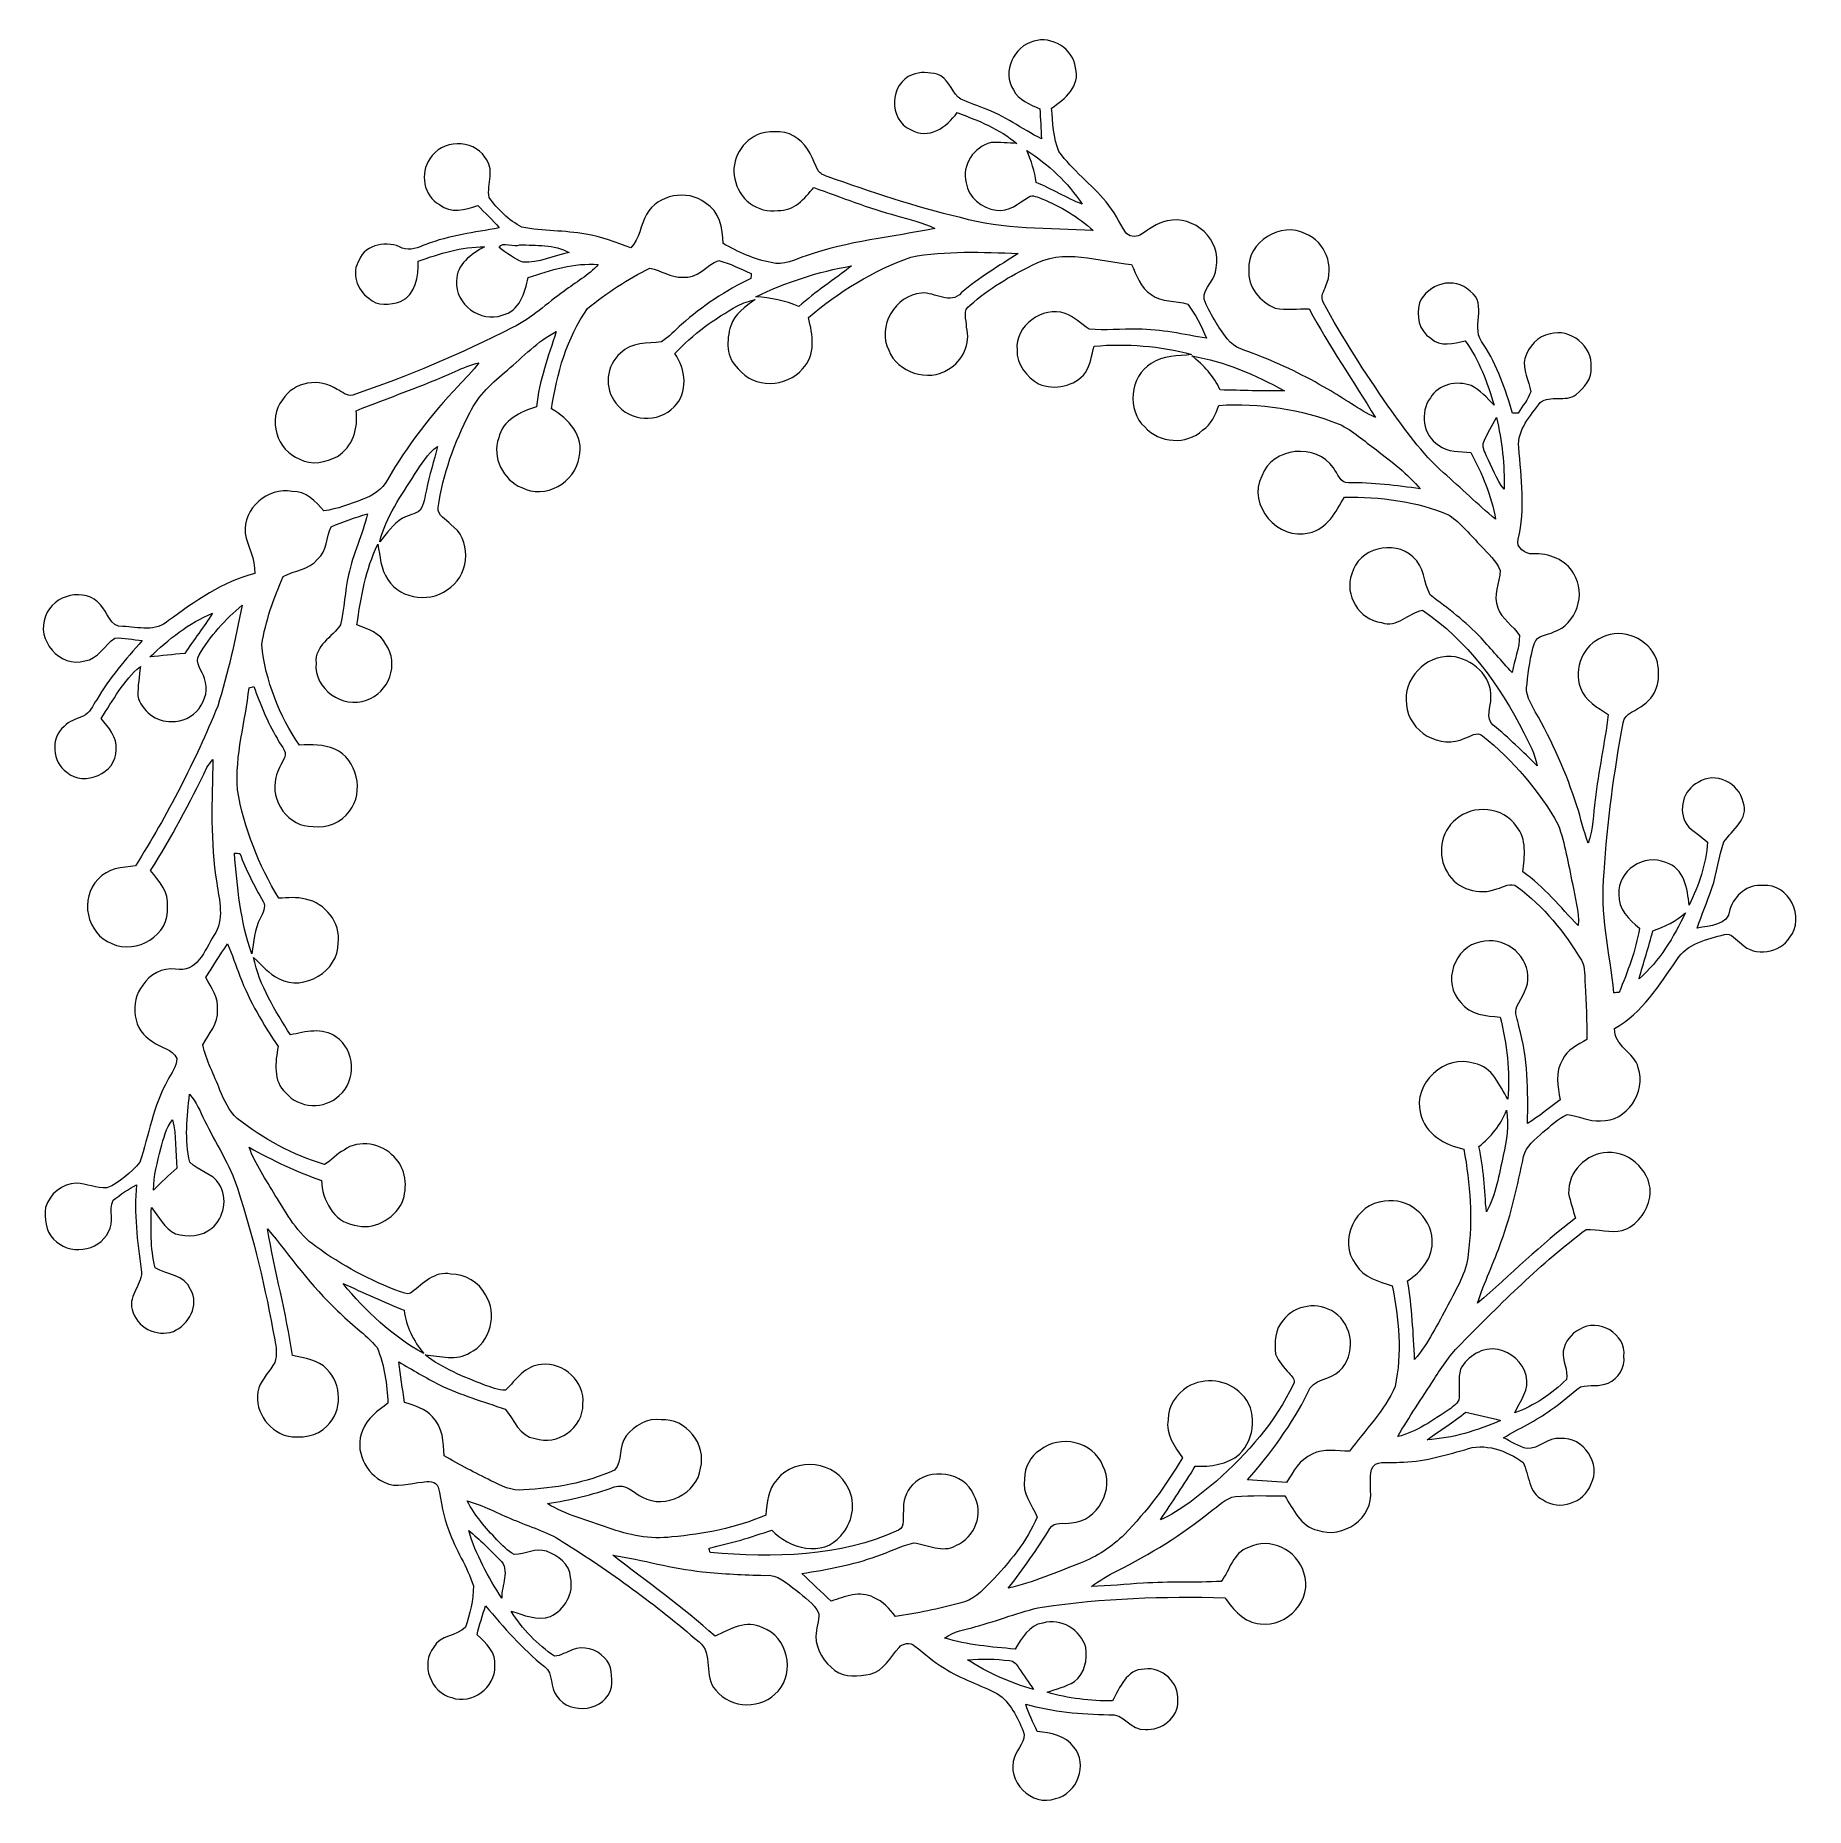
# Model space of a CAD drawing. Header units: centimetres. Extents: x -16.3 to 16.3, y -16.4 to 16.3.
import ezdxf

# ---------------------------------------------------------------- set-up
doc = ezdxf.new("R2010")
doc.units = ezdxf.units.CM
doc.header["$MEASUREMENT"] = 0
doc.layers.add('Layer 1', color=7, linetype='Continuous')

msp = doc.modelspace()

# ---------------------------------------------------------------- linework, layer by layer
at = {"layer": 'Layer 1', "color": 8, "lineweight": 9}
for points, knots in [([(2.10332, 16.20629), (2.43353, 16.31424), (2.83781, 16.06694), (2.87485, 15.71875), (2.87485, 15.71875), (2.97151, 15.38749), (2.68188, 15.13526), (2.43247, 14.97474), (2.43247, 14.97474), (2.45963, 14.70663), (2.46175, 14.42476), (2.56935, 14.17359), (2.56935, 14.17359), (2.81558, 13.82645), (3.17224, 13.57633), (3.43824, 13.24472), (3.43824, 13.24472), (3.58605, 13.0768), (3.67636, 12.86972), (3.79772, 12.68345), (3.79772, 12.68345), (3.85099, 12.59914), (3.97762, 12.59244), (4.06089, 12.63406), (4.06089, 12.63406), (4.22528, 12.72543), (4.3731, 12.86408), (4.56536, 12.89441), (4.56536, 12.89441), (5.05466, 13.01224), (5.58701, 12.54023), (5.46847, 12.0294), (5.46847, 12.0294), (5.46495, 11.80927), (5.22894, 11.67063), (5.24516, 11.44803), (5.24516, 11.44803), (5.35206, 11.18697), (5.50446, 10.94532), (5.67344, 10.71989), (5.67344, 10.71989), (5.80008, 10.53998), (6.0301, 10.50082), (6.2213, 10.4232), (6.2213, 10.4232), (6.67356, 10.24857), (7.11065, 10.03444), (7.52905, 9.78996), (7.52905, 9.78996), (7.82432, 9.62098), (8.09773, 9.41566), (8.4057, 9.26855), (8.4057, 9.26855), (8.00036, 9.93849), (7.55233, 10.58301), (7.18227, 11.27446), (7.18227, 11.27446), (6.97554, 11.27905), (6.76176, 11.24024), (6.55891, 11.28645), (6.55891, 11.28645), (6.2788, 11.39758), (6.04456, 11.68015), (6.07172, 11.99483), (6.07172, 11.99483), (6.03362, 12.50953), (6.6718, 12.88983), (7.11877, 12.65805), (7.11877, 12.65805), (7.48389, 12.51059), (7.65323, 12.04845), (7.49236, 11.69391), (7.49236, 11.69391), (7.45779, 11.60113), (7.38406, 11.496), (7.44403, 11.39758), (7.44403, 11.39758), (7.79504, 10.73259), (8.20991, 10.10287), (8.63642, 9.4841), (8.63642, 9.4841), (8.94792, 9.04983), (9.25907, 8.6078), (9.66088, 8.25114), (9.66088, 8.25114), (9.98262, 7.9668), (10.2913, 7.66765), (10.62044, 7.39178), (10.62044, 7.39178), (10.54988, 7.82746), (10.36785, 8.23492), (10.16571, 8.62332), (10.16571, 8.62332), (9.96321, 8.64731), (9.73885, 8.62544), (9.56739, 8.75704), (9.56739, 8.75704), (9.28659, 8.938), (9.2185, 9.36557), (9.41853, 9.63121), (9.41853, 9.63121), (9.56528, 9.88274), (9.91241, 9.95647), (10.1724, 9.85628), (10.1724, 9.85628), (10.33822, 9.7702), (10.47051, 9.63262), (10.59398, 9.49433), (10.59398, 9.49433), (10.47192, 9.91167), (10.31952, 10.32724), (10.06092, 10.68109), (10.06092, 10.68109), (9.84855, 10.63734), (9.60444, 10.55938), (9.42592, 10.73294), (9.42592, 10.73294), (9.1991, 10.867), (9.15853, 11.14711), (9.2178, 11.38417), (9.2178, 11.38417), (9.37302, 11.73801), (9.85985, 11.88194), (10.15089, 11.59866), (10.15089, 11.59866), (10.49732, 11.36018), (10.13571, 10.89699), (10.40171, 10.61759), (10.40171, 10.61759), (10.65184, 10.22811), (10.8053, 9.78961), (10.93371, 9.34793), (10.93371, 9.34793), (10.95981, 9.34863), (11.01238, 9.35075), (11.03848, 9.35146), (11.03848, 9.35146), (11.11468, 9.48163), (11.22051, 9.5984), (11.26955, 9.74304), (11.26955, 9.74304), (11.24486, 9.94906), (11.10939, 10.14591), (11.15984, 10.35971), (11.15984, 10.35971), (11.22828, 10.57243), (11.3962, 10.77704), (11.62868, 10.80879), (11.62868, 10.80879), (11.99627, 10.92309), (12.42313, 10.57596), (12.38292, 10.19671), (12.38292, 10.19671), (12.40479, 9.98575), (12.25662, 9.81783), (12.10775, 9.69295), (12.10775, 9.69295), (11.91478, 9.54514), (11.63291, 9.69083), (11.44453, 9.54655), (11.44453, 9.54655), (11.2692, 9.3003), (11.01661, 9.04561), (11.05012, 8.71575), (11.05012, 8.71575), (11.08963, 8.15555), (11.17677, 7.58157), (11.03636, 7.02806), (11.03636, 7.02806), (10.99333, 6.86896), (11.16583, 6.7469), (11.31047, 6.7536), (11.31047, 6.7536), (11.5994, 6.77054), (11.92113, 6.64953), (12.06295, 6.38495), (12.06295, 6.38495), (12.30178, 6.01806), (12.10846, 5.45785), (11.69641, 5.31356), (11.69641, 5.31356), (11.57223, 5.25218), (11.38703, 5.25641), (11.33799, 5.10437), (11.33799, 5.10437), (11.26179, 4.86307), (11.22581, 4.60942), (11.20217, 4.35824), (11.20217, 4.35824), (11.15278, 4.16704), (11.27555, 4.00476), (11.35457, 3.84389), (11.35457, 3.84389), (11.67031, 3.2932), (11.92642, 2.70865), (12.12221, 2.1047), (12.12221, 2.1047), (12.19383, 1.87751), (12.24145, 1.6422), (12.33176, 1.42066), (12.33176, 1.42066), (12.42031, 1.67678), (12.42102, 1.9523), (12.46018, 2.21794), (12.46018, 2.21794), (12.51662, 2.74569), (12.63445, 3.26392), (12.70006, 3.79027), (12.70006, 3.79027), (12.5071, 3.92291), (12.26333, 4.04497), (12.18713, 4.2838), (12.18713, 4.2838), (12.04813, 4.63977), (12.23722, 5.08179), (12.59494, 5.21725), (12.59494, 5.21725), (12.96324, 5.4014), (13.44654, 5.18587), (13.59153, 4.8098), (13.59153, 4.8098), (13.67408, 4.51628), (13.62575, 4.15045), (13.352, 3.97195), (13.352, 3.97195), (13.22782, 3.86118), (13.00733, 3.82943), (12.97453, 3.64104), (12.97453, 3.64104), (12.80731, 2.72876), (12.68066, 1.80872), (12.62245, 0.88267), (12.62245, 0.88267), (12.54449, 0.13549), (12.72617, -0.6004), (12.80484, -1.33983), (12.80484, -1.33983), (12.82953, -1.33877), (12.87857, -1.3363), (12.90326, -1.33524), (12.90326, -1.33524), (13.05002, -0.94754), (13.21265, -0.56089), (13.27298, -0.1485), (13.27298, -0.1485), (13.08353, 0.00496), (12.87822, 0.2124), (12.89339, 0.47592), (12.89339, 0.47592), (12.86552, 0.90913), (13.36329, 1.23722), (13.75946, 1.06118), (13.75946, 1.06118), (14.09989, 0.96875), (14.16056, 0.57258), (14.1902, 0.27484), (14.1902, 0.27484), (14.36976, 0.63749), (14.50452, 1.03225), (14.52886, 1.43759), (14.52886, 1.43759), (14.41033, 1.55683), (14.25052, 1.63092), (14.14575, 1.76427), (14.14575, 1.76427), (13.981, 2.02144), (14.07484, 2.40879), (14.35847, 2.53755), (14.35847, 2.53755), (14.67068, 2.7524), (15.11553, 2.52874), (15.18962, 2.17349), (15.18962, 2.17349), (15.30145, 1.86128), (14.98289, 1.66443), (14.83366, 1.44183), (14.83366, 1.44183), (14.72889, 1.16631), (14.70596, 0.86856), (14.61071, 0.59022), (14.61071, 0.59022), (14.52498, 0.34187), (14.42162, 0.09986), (14.34154, -0.15061), (14.34154, -0.15061), (14.56732, -0.09135), (14.91339, -0.11428), (14.94373, 0.19476), (14.94373, 0.19476), (15.02205, 0.45581), (15.2704, 0.6703), (15.55545, 0.63679), (15.55545, 0.63679), (16.03099, 0.68371), (16.33791, 0.04377), (16.04897, -0.31642), (16.04897, -0.31642), (15.87224, -0.61275), (15.40128, -0.68542), (15.15469, -0.43566), (15.15469, -0.43566), (15.05768, -0.37568), (14.97336, -0.22611), (14.84072, -0.26668), (14.84072, -0.26668), (14.52322, -0.35311), (14.14751, -0.42648), (13.96336, -0.73375), (13.96336, -0.73375), (13.63986, -1.20083), (13.32554, -1.70989), (12.81613, -1.99881), (12.81613, -1.99881), (12.80378, -2.32513), (13.17737, -2.43379), (13.25393, -2.72272), (13.25393, -2.72272), (13.40774, -3.17004), (13.04296, -3.7239), (12.55684, -3.70026), (12.55684, -3.70026), (12.34023, -3.72213), (12.1515, -3.59937), (11.94018, -3.58773), (11.94018, -3.58773), (11.76873, -3.65687), (11.6382, -3.79798), (11.49568, -3.91122), (11.49568, -3.91122), (11.35739, -4.0414), (11.17818, -4.16346), (11.13655, -4.36172), (11.13655, -4.36172), (11.02613, -4.88983), (10.91395, -5.42076), (10.72663, -5.92841), (10.72663, -5.92841), (10.59433, -6.31329), (10.40771, -6.677), (10.28989, -7.06682), (10.28989, -7.06682), (10.89102, -6.54224), (11.46076, -5.97921), (12.09787, -5.49555), (12.09787, -5.49555), (12.04743, -5.34597), (12.00051, -5.19357), (11.96876, -5.03976), (11.96876, -5.03976), (11.94935, -4.64359), (12.29649, -4.29575), (12.68701, -4.28552), (12.68701, -4.28552), (13.11916, -4.26506), (13.52803, -4.66617), (13.46877, -5.10961), (13.46877, -5.10961), (13.41338, -5.38019), (13.22676, -5.63772), (12.95724, -5.72591), (12.95724, -5.72591), (12.73464, -5.77424), (12.51274, -5.69628), (12.2912, -5.70439), (12.2912, -5.70439), (11.45899, -6.32634), (10.72239, -7.06788), (9.99143, -7.80483), (9.99143, -7.80483), (9.79494, -8.00133), (9.63301, -8.22958), (9.48802, -8.46594), (9.48802, -8.46594), (9.26859, -8.82189), (9.0213, -9.16091), (8.81633, -9.52568), (8.81633, -9.52568), (9.16734, -9.43925), (9.46827, -9.22159), (9.76495, -9.02544), (9.76495, -9.02544), (9.83832, -8.96688), (9.93746, -8.91044), (9.95016, -8.80848), (9.95016, -8.80848), (9.96251, -8.63315), (9.92334, -8.45324), (9.97627, -8.28249), (9.97627, -8.28249), (10.10432, -8.03837), (10.38548, -7.8641), (10.66665, -7.91878), (10.66665, -7.91878), (10.90725, -7.96711), (11.12915, -8.1502), (11.18312, -8.39679), (11.18312, -8.39679), (11.2625, -8.64656), (11.06917, -8.87057), (10.97357, -9.0893), (10.97357, -9.0893), (11.32846, -8.9563), (11.65972, -8.73969), (11.92678, -8.47229), (11.92678, -8.47229), (11.96911, -8.30295), (11.84423, -8.1241), (11.87033, -7.94877), (11.87033, -7.94877), (11.89679, -7.77767), (12.01426, -7.62491), (12.16984, -7.54977), (12.16984, -7.54977), (12.50357, -7.32364), (13.04579, -7.63091), (12.98617, -8.04296), (12.98617, -8.04296), (13.01686, -8.24863), (12.88563, -8.45641), (12.69901, -8.53755), (12.69901, -8.53755), (12.53849, -8.60775), (12.35646, -8.56507), (12.1896, -8.60705), (12.1896, -8.60705), (11.99733, -8.73616), (11.8347, -8.90373), (11.64244, -9.03285), (11.64244, -9.03285), (11.37045, -9.23429), (11.05894, -9.37187), (10.77037, -9.54614), (10.77037, -9.54614), (10.90901, -9.61776), (11.04342, -9.70913), (11.19723, -9.74581), (11.19723, -9.74581), (11.42583, -9.7564), (11.58035, -9.5278), (11.81706, -9.56061), (11.81706, -9.56061), (12.23651, -9.52074), (12.59282, -10.03545), (12.37798, -10.40516), (12.37798, -10.40516), (12.2598, -10.74347), (11.79096, -10.90293), (11.4985, -10.6895), (11.4985, -10.6895), (11.22404, -10.57096), (11.24415, -10.22665), (11.12915, -9.99946), (11.12915, -9.99946), (10.82681, -9.78462), (10.419, -9.62799), (10.05247, -9.76698), (10.05247, -9.76698), (9.65947, -9.87387), (9.26401, -9.99911), (8.85267, -9.9977), (8.85267, -9.9977), (8.70627, -10.01816), (8.54787, -9.97441), (8.40711, -10.03156), (8.40711, -10.03156), (8.25895, -10.14269), (8.33832, -10.35894), (8.31221, -10.51416), (8.31221, -10.51416), (8.38524, -11.02922), (7.80139, -11.4201), (7.33714, -11.25182), (7.33714, -11.25182), (7.02669, -11.17774), (6.8877, -10.86518), (6.73424, -10.61753), (6.73424, -10.61753), (6.4305, -10.61541), (6.12605, -10.60553), (5.82337, -10.62705), (5.82337, -10.62705), (5.64169, -10.65739), (5.5101, -10.80415), (5.36476, -10.90469), (5.36476, -10.90469), (4.83559, -11.33578), (4.25174, -11.69703), (3.64073, -12.00006), (3.64073, -12.00006), (3.47387, -12.07944), (3.31865, -12.18033), (3.16766, -12.28687), (3.16766, -12.28687), (3.48622, -12.28405), (3.8023, -12.24419), (4.1205, -12.22796), (4.1205, -12.22796), (4.60064, -12.1948), (5.08253, -12.22231), (5.56337, -12.19445), (5.56337, -12.19445), (5.72388, -11.98348), (5.77892, -11.65858), (6.06643, -11.57038), (6.06643, -11.57038), (6.4566, -11.36648), (6.9706, -11.61906), (7.08596, -12.03393), (7.08596, -12.03393), (7.26588, -12.52218), (6.77975, -13.04746), (6.28163, -12.97902), (6.28163, -12.97902), (5.98353, -12.95503), (5.78774, -12.71973), (5.62934, -12.49501), (5.62934, -12.49501), (4.50327, -12.46432), (3.37297, -12.50524), (2.25784, -12.66858), (2.25784, -12.66858), (1.8398, -12.75219), (1.44504, -12.9194), (1.03406, -13.02806), (1.03406, -13.02806), (0.83827, -13.0845), (0.6266, -13.11202), (0.46044, -13.23902), (0.46044, -13.23902), (0.88166, -13.36743), (1.32263, -13.40412), (1.75937, -13.44363), (1.75937, -13.44363), (1.88425, -13.24643), (2.01547, -12.99984), (2.27195, -12.9628), (2.27195, -12.9628), (2.61309, -12.8612), (2.9634, -13.08768), (3.06606, -13.41118), (3.06606, -13.41118), (3.09393, -13.63519), (3.04736, -13.89801), (2.85651, -14.04053), (2.85651, -14.04053), (2.70234, -14.13896), (2.52031, -14.17706), (2.35061, -14.2395), (2.35061, -14.2395), (2.74291, -14.35309), (3.15002, -14.40248), (3.55853, -14.3986), (3.55853, -14.3986), (3.68871, -14.15166), (3.81606, -13.81616), (4.14556, -13.81193), (4.14556, -13.81193), (4.47364, -13.76607), (4.79185, -14.06205), (4.76185, -14.39437), (4.76185, -14.39437), (4.78197, -14.70305), (4.45071, -14.95105), (4.1632, -14.92283), (4.1632, -14.92283), (3.89297, -14.94999), (3.76526, -14.61062), (3.49115, -14.65295), (3.49115, -14.65295), (2.97292, -14.64801), (2.45751, -14.59333), (1.95587, -14.4614), (1.95587, -14.4614), (2.01336, -14.6339), (2.09415, -14.79759), (2.1707, -14.96234), (2.1707, -14.96234), (2.41695, -14.98456), (2.68788, -15.03748), (2.84592, -15.25021), (2.84592, -15.25021), (3.11086, -15.56524), (2.90766, -16.1124), (2.50831, -16.19883), (2.50831, -16.19883), (2.07158, -16.36534), (1.5798, -15.87004), (1.75267, -15.43506), (1.75267, -15.43506), (1.79253, -15.27102), (1.9855, -15.13591), (1.90789, -14.95458), (1.90789, -14.95458), (1.80523, -14.69599), (1.67082, -14.42788), (1.43799, -14.26525), (1.43799, -14.26525), (1.11414, -14.10191), (0.76206, -13.99361), (0.45621, -13.79535), (0.45621, -13.79535), (0.259, -13.68035), (0.09214, -13.52442), (-0.08707, -13.38613), (-0.08707, -13.38613), (-0.17244, -13.31628), (-0.30932, -13.32968), (-0.37847, -13.41329), (-0.37847, -13.41329), (-0.54074, -13.58862), (-0.66035, -13.84791), (-0.91329, -13.90577), (-0.91329, -13.90577), (-1.12672, -13.94246), (-1.37437, -13.97139), (-1.56063, -13.83592), (-1.56063, -13.83592), (-1.76066, -13.69305), (-1.912, -13.4581), (-1.91235, -13.20727), (-1.91235, -13.20727), (-1.912, -13.0644), (-1.84921, -12.92717), (-1.86014, -12.78429), (-1.86014, -12.78429), (-1.94128, -12.59908), (-2.12755, -12.49043), (-2.27148, -12.36025), (-2.27148, -12.36025), (-2.44752, -12.2389), (-2.62003, -12.04875), (-2.85886, -12.08508), (-2.85886, -12.08508), (-3.24091, -12.07203), (-3.62368, -12.05721), (-4.00397, -12.01559), (-4.00397, -12.01559), (-4.56347, -11.96197), (-5.10393, -11.7951), (-5.65885, -11.71361), (-5.65885, -11.71361), (-5.02456, -12.20291), (-4.36628, -12.66435), (-3.7722, -13.20445), (-3.7722, -13.20445), (-3.50021, -13.08133), (-3.19329, -12.88836), (-2.89272, -13.05099), (-2.89272, -13.05099), (-2.4327, -13.21468), (-2.28736, -13.86591), (-2.61121, -14.21692), (-2.61121, -14.21692), (-2.89166, -14.55876), (-3.48892, -14.55241), (-3.75809, -14.19858), (-3.75809, -14.19858), (-4.00115, -13.9541), (-3.78948, -13.52653), (-4.06818, -13.31099), (-4.06818, -13.31099), (-4.85945, -12.62871), (-5.70542, -12.00853), (-6.59266, -11.45714), (-6.59266, -11.45714), (-6.86818, -11.27228), (-7.19273, -11.18903), (-7.49295, -11.05638), (-7.49295, -11.05638), (-7.77728, -10.94455), (-8.04575, -10.7911), (-8.34173, -10.71137), (-8.34173, -10.71137), (-8.20556, -10.98124), (-8.00095, -11.20843), (-7.79563, -11.42786), (-7.79563, -11.42786), (-7.69191, -11.51852), (-7.60583, -11.64341), (-7.47425, -11.69632), (-7.47425, -11.69632), (-7.27563, -11.69738), (-7.07949, -11.56968), (-6.88229, -11.63988), (-6.88229, -11.63988), (-6.67168, -11.7182), (-6.44802, -11.87165), (-6.44026, -12.12072), (-6.44026, -12.12072), (-6.36229, -12.41281), (-6.54785, -12.71691), (-6.80961, -12.84003), (-6.80961, -12.84003), (-7.05374, -12.9321), (-7.29962, -12.80934), (-7.53281, -12.74231), (-7.53281, -12.74231), (-7.33208, -13.07427), (-7.04986, -13.3572), (-6.73024, -13.57557), (-6.73024, -13.57557), (-6.61347, -13.56605), (-6.51505, -13.49514), (-6.40604, -13.45845), (-6.40604, -13.45845), (-6.20001, -13.37061), (-5.95907, -13.4454), (-5.8102, -13.60485), (-5.8102, -13.60485), (-5.65462, -13.73891), (-5.67861, -13.96186), (-5.67931, -14.14566), (-5.67931, -14.14566), (-5.78656, -14.58557), (-6.44696, -14.67659), (-6.69073, -14.3097), (-6.69073, -14.3097), (-6.82373, -14.1513), (-6.74223, -13.89448), (-6.92039, -13.76466), (-6.92039, -13.76466), (-7.32608, -13.43587), (-7.6711, -13.04393), (-8.00447, -12.64459), (-8.00447, -12.64459), (-8.06198, -12.82063), (-8.11948, -12.99807), (-8.16005, -13.17975), (-8.16005, -13.17975), (-7.99601, -13.33286), (-7.80021, -13.50713), (-7.83302, -13.75937), (-7.83302, -13.75937), (-7.82068, -14.14954), (-8.25494, -14.47163), (-8.62783, -14.33792), (-8.62783, -14.33792), (-9.01483, -14.25043), (-9.21027, -13.71809), (-8.9605, -13.40553), (-8.9605, -13.40553), (-8.84444, -13.17834), (-8.53893, -13.2108), (-8.37665, -13.04041), (-8.37665, -13.04041), (-8.29163, -12.79593), (-8.22637, -12.53876), (-8.22813, -12.27841), (-8.22813, -12.27841), (-8.34173, -11.92175), (-8.55869, -11.60813), (-8.68322, -11.25535), (-8.68322, -11.25535), (-8.79328, -11.001), (-8.81303, -10.72125), (-8.87971, -10.45596), (-8.87971, -10.45596), (-8.91288, -10.33919), (-9.07551, -10.33954), (-9.16617, -10.36388), (-9.16617, -10.36388), (-9.39936, -10.37976), (-9.65159, -10.487), (-9.87173, -10.36318), (-9.87173, -10.36318), (-10.22238, -10.21466), (-10.42947, -9.76804), (-10.27425, -9.41315), (-10.27425, -9.41315), (-10.19769, -9.1856), (-9.98779, -9.04626), (-9.8054, -8.90973), (-9.8054, -8.90973), (-9.82375, -8.56083), (-9.86573, -8.20665), (-10.00578, -7.88315), (-10.00578, -7.88315), (-10.22062, -7.6288), (-10.50249, -7.44323), (-10.73215, -7.20299), (-10.73215, -7.20299), (-11.21934, -6.74967), (-11.60669, -6.2064), (-12.02402, -5.69275), (-12.02402, -5.69275), (-11.8942, -6.47557), (-11.68042, -7.24321), (-11.56541, -8.02955), (-11.56541, -8.02955), (-11.34387, -8.07929), (-11.09163, -8.10328), (-10.93041, -8.28249), (-10.93041, -8.28249), (-10.65207, -8.5499), (-10.63937, -9.05719), (-10.92583, -9.32425), (-10.92583, -9.32425), (-11.11209, -9.52886), (-11.40843, -9.55884), (-11.66666, -9.51263), (-11.66666, -9.51263), (-12.0339, -9.41526), (-12.29601, -9.00251), (-12.18877, -8.62786), (-12.18877, -8.62786), (-12.1228, -8.45112), (-11.97922, -8.31918), (-11.88891, -8.1562), (-11.88891, -8.1562), (-11.84587, -8.01826), (-11.86668, -7.87503), (-11.89314, -7.7378), (-11.89314, -7.7378), (-12.06001, -6.79836), (-12.28226, -5.86808), (-12.57577, -4.96003), (-12.57577, -4.96003), (-12.71758, -4.50953), (-12.98464, -4.11689), (-13.18607, -3.69356), (-13.18607, -3.69356), (-13.26862, -3.52775), (-13.33495, -3.34925), (-13.46371, -3.21202), (-13.46371, -3.21202), (-13.51345, -3.62547), (-13.55614, -4.05622), (-13.45806, -4.46508), (-13.45806, -4.46508), (-13.30178, -4.63124), (-13.0372, -4.66476), (-12.91443, -4.86901), (-12.91443, -4.86901), (-12.75568, -5.12725), (-12.82342, -5.48779), (-13.05308, -5.6804), (-13.05308, -5.6804), (-13.23405, -5.83527), (-13.50216, -5.84621), (-13.7223, -5.78447), (-13.7223, -5.78447), (-13.92938, -5.68781), (-14.0271, -5.46768), (-14.1668, -5.30011), (-14.1668, -5.30011), (-14.17456, -5.66947), (-14.19114, -6.04765), (-14.09765, -6.40924), (-14.09765, -6.40924), (-13.88563, -6.54224), (-13.54591, -6.53871), (-13.44501, -6.81106), (-13.44501, -6.81106), (-13.27568, -7.09681), (-13.47782, -7.46475), (-13.76145, -7.58364), (-13.76145, -7.58364), (-14.06872, -7.6997), (-14.45043, -7.50709), (-14.51957, -7.18077), (-14.51957, -7.18077), (-14.60248, -6.90701), (-14.31038, -6.71228), (-14.35341, -6.44276), (-14.35341, -6.44276), (-14.42926, -5.92558), (-14.48959, -5.40347), (-14.44055, -4.87995), (-14.44055, -4.87995), (-14.59471, -4.95933), (-14.73724, -5.05916), (-14.87235, -5.16747), (-14.87235, -5.16747), (-14.95843, -5.34915), (-14.84448, -5.57104), (-14.96019, -5.74884), (-14.96019, -5.74884), (-15.13023, -6.12102), (-15.70244, -6.18558), (-15.97125, -5.88113), (-15.97125, -5.88113), (-16.13141, -5.73579), (-16.13283, -5.49555), (-16.12048, -5.29729), (-16.12048, -5.29729), (-16.04428, -5.05458), (-15.81462, -4.8542), (-15.55286, -4.85385), (-15.55286, -4.85385), (-15.36165, -4.8609), (-15.17891, -4.94557), (-14.98736, -4.93816), (-14.98736, -4.93816), (-14.74747, -4.84397), (-14.54921, -4.65311), (-14.37881, -4.46508), (-14.37881, -4.46508), (-14.21654, -3.96096), (-14.13293, -3.42333), (-13.86835, -2.95696), (-13.86835, -2.95696), (-13.8059, -2.82326), (-13.69619, -2.70649), (-13.69619, -2.55021), (-13.69619, -2.55021), (-13.7798, -2.37664), (-13.99852, -2.35053), (-14.13963, -2.24258), (-14.13963, -2.24258), (-14.50511, -2.05138), (-14.58201, -1.50704), (-14.32202, -1.20048), (-14.32202, -1.20048), (-14.20348, -0.99305), (-13.95795, -0.8791), (-13.72265, -0.90238), (-13.72265, -0.90238), (-13.33106, -0.99093), (-13.17866, -0.54925), (-13.01533, -0.28326), (-13.01533, -0.28326), (-12.81389, 0.00814), (-12.91761, 0.36656), (-12.96171, 0.68724), (-12.96171, 0.68724), (-13.08412, 1.43936), (-13.0499, 2.20277), (-13.03297, 2.96089), (-13.03297, 2.96089), (-13.07248, 2.91326), (-13.11234, 2.86564), (-13.14339, 2.81166), (-13.14339, 2.81166), (-13.45701, 2.1622), (-13.79779, 1.52261), (-14.18196, 0.91195), (-14.18196, 0.91195), (-14.02992, 0.71863), (-13.8366, 0.51684), (-13.8694, 0.24732), (-13.8694, 0.24732), (-13.82284, -0.2755), (-14.4402, -0.64415), (-14.89493, -0.43213), (-14.89493, -0.43213), (-15.35989, -0.26174), (-15.50418, 0.40889), (-15.14681, 0.75285), (-15.14681, 0.75285), (-14.98171, 0.95923), (-14.70125, 0.97122), (-14.46136, 1.00121), (-14.46136, 1.00121), (-13.87223, 1.93607), (-13.36211, 2.92314), (-12.94371, 3.9462), (-12.94371, 3.9462), (-12.75075, 4.55369), (-12.62269, 5.18198), (-12.49357, 5.80569), (-12.49357, 5.80569), (-12.80296, 5.54428), (-13.08553, 5.24371), (-13.28767, 4.89024), (-13.28767, 4.89024), (-13.38645, 4.73995), (-13.21782, 4.60026), (-13.19031, 4.4549), (-13.19031, 4.4549), (-13.03932, 4.07462), (-13.40303, 3.63187), (-13.79461, 3.66503), (-13.79461, 3.66503), (-14.07931, 3.64316), (-14.34953, 3.86188), (-14.41903, 4.13388), (-14.41903, 4.13388), (-14.41691, 4.31662), (-14.39081, 4.49724), (-14.36964, 4.67821), (-14.36964, 4.67821), (-14.68432, 4.4221), (-14.86988, 4.05027), (-15.0939, 3.72042), (-15.0939, 3.72042), (-14.95737, 3.55214), (-14.79403, 3.3747), (-14.81555, 3.13798), (-14.81555, 3.13798), (-14.81132, 2.71006), (-15.4061, 2.44618), (-15.72572, 2.72735), (-15.72572, 2.72735), (-16.00406, 2.91185), (-16.0284, 3.35494), (-15.77828, 3.5719), (-15.77828, 3.5719), (-15.68621, 3.67491), (-15.54651, 3.70384), (-15.42586, 3.75922), (-15.42586, 3.75922), (-15.29639, 3.81073), (-15.2537, 3.96102), (-15.17468, 4.06402), (-15.17468, 4.06402), (-14.94679, 4.46443), (-14.63811, 4.80662), (-14.3386, 5.1534), (-14.3386, 5.1534), (-14.50581, 5.16893), (-14.67338, 5.21408), (-14.84166, 5.20173), (-14.84166, 5.20173), (-15.02934, 5.0712), (-15.14893, 4.81579), (-15.39693, 4.77875), (-15.39693, 4.77875), (-15.85166, 4.64293), (-16.30533, 5.17457), (-16.11766, 5.60355), (-16.11766, 5.60355), (-15.98148, 6.00712), (-15.38353, 6.144), (-15.10695, 5.81627), (-15.10695, 5.81627), (-14.97078, 5.68327), (-14.9355, 5.39893), (-14.69243, 5.41516), (-14.69243, 5.41516), (-14.41515, 5.40423), (-14.07966, 5.30862), (-13.85176, 5.52241), (-13.85176, 5.52241), (-13.36317, 5.88048), (-12.85693, 6.23925), (-12.26109, 6.39306), (-12.26109, 6.39306), (-12.24768, 6.658), (-12.38985, 6.88519), (-12.43854, 7.13742), (-12.43854, 7.13742), (-12.47911, 7.59145), (-12.02085, 7.99362), (-11.57141, 7.90577), (-11.57141, 7.90577), (-11.32129, 7.91353), (-11.13608, 7.72127), (-10.98686, 7.54488), (-10.98686, 7.54488), (-10.7385, 7.58263), (-10.50179, 7.67012), (-10.2686, 7.76043), (-10.2686, 7.76043), (-10.08727, 7.83063), (-9.907, 7.9407), (-9.81422, 8.11745), (-9.81422, 8.11745), (-9.45192, 8.74538), (-9.00918, 9.32465), (-8.50859, 9.84852), (-8.50859, 9.84852), (-8.37842, 9.98822), (-8.23695, 10.11945), (-8.12865, 10.2775), (-8.12865, 10.2775), (-8.28035, 10.24398), (-8.4225, 10.17943), (-8.56397, 10.11628), (-8.56397, 10.11628), (-9.16335, 9.85065), (-9.78352, 9.63544), (-10.39313, 9.3945), (-10.39313, 9.3945), (-10.3448, 9.07523), (-10.45593, 8.72528), (-10.7378, 8.55101), (-10.7378, 8.55101), (-10.94452, 8.43917), (-11.21581, 8.38026), (-11.43065, 8.50268), (-11.43065, 8.50268), (-11.85081, 8.6526), (-12.03461, 9.24562), (-11.74815, 9.59558), (-11.74815, 9.59558), (-11.5453, 9.9353), (-11.05565, 10.00657), (-10.74132, 9.78679), (-10.74132, 9.78679), (-10.65101, 9.74763), (-10.56176, 9.65026), (-10.45416, 9.68166), (-10.45416, 9.68166), (-9.4431, 10.02385), (-8.45638, 10.44048), (-7.50635, 10.92768), (-7.50635, 10.92768), (-7.15393, 11.09736), (-6.87206, 11.375), (-6.55526, 11.59901), (-6.55526, 11.59901), (-6.3436, 11.75847), (-6.10759, 11.89182), (-5.92555, 12.08761), (-5.92555, 12.08761), (-6.3697, 12.12994), (-6.80185, 11.98531), (-7.21813, 11.8509), (-7.21813, 11.8509), (-7.27458, 11.57115), (-7.37688, 11.22613), (-7.69791, 11.15487), (-7.69791, 11.15487), (-8.09655, 11.01023), (-8.57174, 11.35736), (-8.53964, 11.78528), (-8.53964, 11.78528), (-8.54175, 12.09255), (-8.26799, 12.28552), (-8.02352, 12.41569), (-8.02352, 12.41569), (-8.44439, 12.41711), (-8.85395, 12.2961), (-9.24448, 12.14935), (-9.24448, 12.14935), (-9.24061, 11.87983), (-9.29317, 11.52564), (-9.57222, 11.40604), (-9.57222, 11.40604), (-9.76201, 11.34713), (-10.00684, 11.31044), (-10.15959, 11.46743), (-10.15959, 11.46743), (-10.37867, 11.62018), (-10.48308, 11.93556), (-10.33739, 12.17157), (-10.33739, 12.17157), (-10.21215, 12.47284), (-9.80893, 12.53564), (-9.54011, 12.39418), (-9.54011, 12.39418), (-9.39301, 12.33279), (-9.24413, 12.40829), (-9.10655, 12.45909), (-9.10655, 12.45909), (-8.67299, 12.62736), (-8.20838, 12.68345), (-7.75365, 12.76353), (-7.75365, 12.76353), (-7.87218, 12.91346), (-8.01435, 13.04223), (-8.14946, 13.17628), (-8.14946, 13.17628), (-8.37665, 13.10608), (-8.65322, 13.01612), (-8.85361, 13.1971), (-8.85361, 13.1971), (-9.1503, 13.34879), (-9.21909, 13.77918), (-9.0307, 14.04059), (-9.0307, 14.04059), (-8.82326, 14.39301), (-8.24119, 14.41594), (-8.01682, 14.06811), (-8.01682, 14.06811), (-7.82456, 13.85785), (-7.98331, 13.57316), (-7.94062, 13.32621), (-7.94062, 13.32621), (-7.78116, 13.10749), (-7.57761, 12.90253), (-7.33349, 12.77976), (-7.33349, 12.77976), (-6.94755, 12.70109), (-6.54609, 12.72296), (-6.15803, 12.64818), (-6.15803, 12.64818), (-5.86946, 12.60619), (-5.59818, 12.49648), (-5.32513, 12.39841), (-5.32513, 12.39841), (-5.16073, 12.56739), (-5.14909, 12.81504), (-5.03655, 13.01365), (-5.03655, 13.01365), (-4.82947, 13.37878), (-4.28514, 13.48567), (-3.95353, 13.22638), (-3.95353, 13.22638), (-3.68048, 13.07609), (-3.6325, 12.75613), (-3.62333, 12.47673), (-3.62333, 12.47673), (-3.34604, 12.3215), (-3.05077, 12.1818), (-2.73574, 12.12571), (-2.73574, 12.12571), (-2.50961, 12.06398), (-2.29829, 12.18286), (-2.09121, 12.24954), (-2.09121, 12.24954), (-1.3271, 12.52576), (-0.51146, 12.58926), (0.2777, 12.75613), (0.2777, 12.75613), (0.05686, 12.86654), (-0.18761, 12.91734), (-0.42186, 12.98861), (-0.42186, 12.98861), (-0.94221, 13.13254), (-1.44633, 13.32692), (-1.95328, 13.51072), (-1.95328, 13.51072), (-2.1145, 13.30787), (-2.3251, 13.0701), (-2.61191, 13.08844), (-2.61191, 13.08844), (-2.97986, 13.02283), (-3.34922, 13.30505), (-3.40496, 13.66806), (-3.40496, 13.66806), (-3.49668, 14.01448), (-3.26349, 14.39125), (-2.93435, 14.50661), (-2.93435, 14.50661), (-2.7061, 14.556), (-2.43658, 14.56588), (-2.24572, 14.40818), (-2.24572, 14.40818), (-2.04676, 14.26989), (-1.96845, 14.02789), (-1.86931, 13.81975), (-1.86931, 13.81975), (-1.83404, 13.75978), (-1.76313, 13.7372), (-1.7028, 13.71145), (-1.7028, 13.71145), (-0.89459, 13.42958), (-0.0839, 13.15088), (0.75113, 12.95721), (0.75113, 12.95721), (1.54523, 12.71873), (2.38273, 12.77129), (3.20117, 12.7152), (3.20117, 12.7152), (2.92918, 12.96956), (2.59933, 13.15935), (2.25643, 13.30187), (2.25643, 13.30187), (2.18023, 13.3248), (2.0871, 13.38795), (2.00949, 13.33362), (2.00949, 13.33362), (1.82393, 13.2232), (1.6486, 13.05211), (1.41118, 13.09021), (1.41118, 13.09021), (1.15506, 13.12866), (0.88907, 13.32586), (0.86049, 13.59715), (0.86049, 13.59715), (0.76736, 13.91676), (1.00372, 14.26637), (1.3191, 14.33692), (1.3191, 14.33692), (1.47715, 14.34327), (1.6366, 14.33163), (1.795, 14.3214), (1.795, 14.3214), (1.4715, 14.58845), (1.08098, 14.74826), (0.69116, 14.89043), (0.69116, 14.89043), (0.50877, 14.62197), (0.15635, 14.38208), (-0.16715, 14.58034), (-0.16715, 14.58034), (-0.5792, 14.75179), (-0.55557, 15.44112), (-0.13646, 15.58787), (-0.13646, 15.58787), (0.00536, 15.64961), (0.17398, 15.63409), (0.3218, 15.60022), (0.3218, 15.60022), (0.519, 15.53496), (0.57862, 15.31412), (0.70809, 15.17512), (0.70809, 15.17512), (0.84955, 15.07917), (1.02065, 15.04071), (1.17728, 14.97545), (1.17728, 14.97545), (1.56005, 14.83963), (1.88672, 14.59057), (2.24585, 14.40642), (2.24585, 14.40642), (2.23703, 14.59092), (2.22785, 14.77507), (2.21868, 14.95922), (2.21868, 14.95922), (2.03524, 15.04213), (1.82428, 15.11833), (1.72832, 15.31129), (1.72832, 15.31129), (1.51842, 15.64044), (1.7322, 16.11916), (2.10332, 16.20629), (2.10332, 16.20629), (2.10332, 16.20629), (2.10332, 16.20629), (2.10332, 16.20629)], [0, 0, 0, 0, 0.00303951, 0.00303951, 0.00303951, 0.00303951, 0.00607903, 0.00607903, 0.00607903, 0.00607903, 0.00911854, 0.00911854, 0.00911854, 0.00911854, 0.01215805, 0.01215805, 0.01215805, 0.01215805, 0.01519757, 0.01519757, 0.01519757, 0.01519757, 0.01823708, 0.01823708, 0.01823708, 0.01823708, 0.0212766, 0.0212766, 0.0212766, 0.0212766, 0.02431611, 0.02431611, 0.02431611, 0.02431611, 0.02735562, 0.02735562, 0.02735562, 0.02735562, 0.03039514, 0.03039514, 0.03039514, 0.03039514, 0.03343465, 0.03343465, 0.03343465, 0.03343465, 0.03647416, 0.03647416, 0.03647416, 0.03647416, 0.03951368, 0.03951368, 0.03951368, 0.03951368, 0.04255319, 0.04255319, 0.04255319, 0.04255319, 0.04559271, 0.04559271, 0.04559271, 0.04559271, 0.04863222, 0.04863222, 0.04863222, 0.04863222, 0.05167173, 0.05167173, 0.05167173, 0.05167173, 0.05471125, 0.05471125, 0.05471125, 0.05471125, 0.05775076, 0.05775076, 0.05775076, 0.05775076, 0.06079027, 0.06079027, 0.06079027, 0.06079027, 0.06382979, 0.06382979, 0.06382979, 0.06382979, 0.0668693, 0.0668693, 0.0668693, 0.0668693, 0.06990881, 0.06990881, 0.06990881, 0.06990881, 0.07294833, 0.07294833, 0.07294833, 0.07294833, 0.07598784, 0.07598784, 0.07598784, 0.07598784, 0.07902736, 0.07902736, 0.07902736, 0.07902736, 0.08206687, 0.08206687, 0.08206687, 0.08206687, 0.08510638, 0.08510638, 0.08510638, 0.08510638, 0.0881459, 0.0881459, 0.0881459, 0.0881459, 0.09118541, 0.09118541, 0.09118541, 0.09118541, 0.09422492, 0.09422492, 0.09422492, 0.09422492, 0.09726444, 0.09726444, 0.09726444, 0.09726444, 0.10030395, 0.10030395, 0.10030395, 0.10030395, 0.10334347, 0.10334347, 0.10334347, 0.10334347, 0.10638298, 0.10638298, 0.10638298, 0.10638298, 0.10942249, 0.10942249, 0.10942249, 0.10942249, 0.11246201, 0.11246201, 0.11246201, 0.11246201, 0.11550152, 0.11550152, 0.11550152, 0.11550152, 0.11854103, 0.11854103, 0.11854103, 0.11854103, 0.12158055, 0.12158055, 0.12158055, 0.12158055, 0.12462006, 0.12462006, 0.12462006, 0.12462006, 0.12765957, 0.12765957, 0.12765957, 0.12765957, 0.13069909, 0.13069909, 0.13069909, 0.13069909, 0.1337386, 0.1337386, 0.1337386, 0.1337386, 0.13677812, 0.13677812, 0.13677812, 0.13677812, 0.13981763, 0.13981763, 0.13981763, 0.13981763, 0.14285714, 0.14285714, 0.14285714, 0.14285714, 0.14589666, 0.14589666, 0.14589666, 0.14589666, 0.14893617, 0.14893617, 0.14893617, 0.14893617, 0.15197568, 0.15197568, 0.15197568, 0.15197568, 0.1550152, 0.1550152, 0.1550152, 0.1550152, 0.15805471, 0.15805471, 0.15805471, 0.15805471, 0.16109422, 0.16109422, 0.16109422, 0.16109422, 0.16413374, 0.16413374, 0.16413374, 0.16413374, 0.16717325, 0.16717325, 0.16717325, 0.16717325, 0.17021277, 0.17021277, 0.17021277, 0.17021277, 0.17325228, 0.17325228, 0.17325228, 0.17325228, 0.17629179, 0.17629179, 0.17629179, 0.17629179, 0.17933131, 0.17933131, 0.17933131, 0.17933131, 0.18237082, 0.18237082, 0.18237082, 0.18237082, 0.18541033, 0.18541033, 0.18541033, 0.18541033, 0.18844985, 0.18844985, 0.18844985, 0.18844985, 0.19148936, 0.19148936, 0.19148936, 0.19148936, 0.19452888, 0.19452888, 0.19452888, 0.19452888, 0.19756839, 0.19756839, 0.19756839, 0.19756839, 0.2006079, 0.2006079, 0.2006079, 0.2006079, 0.20364742, 0.20364742, 0.20364742, 0.20364742, 0.20668693, 0.20668693, 0.20668693, 0.20668693, 0.20972644, 0.20972644, 0.20972644, 0.20972644, 0.21276596, 0.21276596, 0.21276596, 0.21276596, 0.21580547, 0.21580547, 0.21580547, 0.21580547, 0.21884498, 0.21884498, 0.21884498, 0.21884498, 0.2218845, 0.2218845, 0.2218845, 0.2218845, 0.22492401, 0.22492401, 0.22492401, 0.22492401, 0.22796353, 0.22796353, 0.22796353, 0.22796353, 0.23100304, 0.23100304, 0.23100304, 0.23100304, 0.23404255, 0.23404255, 0.23404255, 0.23404255, 0.23708207, 0.23708207, 0.23708207, 0.23708207, 0.24012158, 0.24012158, 0.24012158, 0.24012158, 0.24316109, 0.24316109, 0.24316109, 0.24316109, 0.24620061, 0.24620061, 0.24620061, 0.24620061, 0.24924012, 0.24924012, 0.24924012, 0.24924012, 0.25227964, 0.25227964, 0.25227964, 0.25227964, 0.25531915, 0.25531915, 0.25531915, 0.25531915, 0.25835866, 0.25835866, 0.25835866, 0.25835866, 0.26139818, 0.26139818, 0.26139818, 0.26139818, 0.26443769, 0.26443769, 0.26443769, 0.26443769, 0.2674772, 0.2674772, 0.2674772, 0.2674772, 0.27051672, 0.27051672, 0.27051672, 0.27051672, 0.27355623, 0.27355623, 0.27355623, 0.27355623, 0.27659574, 0.27659574, 0.27659574, 0.27659574, 0.27963526, 0.27963526, 0.27963526, 0.27963526, 0.28267477, 0.28267477, 0.28267477, 0.28267477, 0.28571429, 0.28571429, 0.28571429, 0.28571429, 0.2887538, 0.2887538, 0.2887538, 0.2887538, 0.29179331, 0.29179331, 0.29179331, 0.29179331, 0.29483283, 0.29483283, 0.29483283, 0.29483283, 0.29787234, 0.29787234, 0.29787234, 0.29787234, 0.30091185, 0.30091185, 0.30091185, 0.30091185, 0.30395137, 0.30395137, 0.30395137, 0.30395137, 0.30699088, 0.30699088, 0.30699088, 0.30699088, 0.3100304, 0.3100304, 0.3100304, 0.3100304, 0.31306991, 0.31306991, 0.31306991, 0.31306991, 0.31610942, 0.31610942, 0.31610942, 0.31610942, 0.31914894, 0.31914894, 0.31914894, 0.31914894, 0.32218845, 0.32218845, 0.32218845, 0.32218845, 0.32522796, 0.32522796, 0.32522796, 0.32522796, 0.32826748, 0.32826748, 0.32826748, 0.32826748, 0.33130699, 0.33130699, 0.33130699, 0.33130699, 0.3343465, 0.3343465, 0.3343465, 0.3343465, 0.33738602, 0.33738602, 0.33738602, 0.33738602, 0.34042553, 0.34042553, 0.34042553, 0.34042553, 0.34346505, 0.34346505, 0.34346505, 0.34346505, 0.34650456, 0.34650456, 0.34650456, 0.34650456, 0.34954407, 0.34954407, 0.34954407, 0.34954407, 0.35258359, 0.35258359, 0.35258359, 0.35258359, 0.3556231, 0.3556231, 0.3556231, 0.3556231, 0.35866261, 0.35866261, 0.35866261, 0.35866261, 0.36170213, 0.36170213, 0.36170213, 0.36170213, 0.36474164, 0.36474164, 0.36474164, 0.36474164, 0.36778116, 0.36778116, 0.36778116, 0.36778116, 0.37082067, 0.37082067, 0.37082067, 0.37082067, 0.37386018, 0.37386018, 0.37386018, 0.37386018, 0.3768997, 0.3768997, 0.3768997, 0.3768997, 0.37993921, 0.37993921, 0.37993921, 0.37993921, 0.38297872, 0.38297872, 0.38297872, 0.38297872, 0.38601824, 0.38601824, 0.38601824, 0.38601824, 0.38905775, 0.38905775, 0.38905775, 0.38905775, 0.39209726, 0.39209726, 0.39209726, 0.39209726, 0.39513678, 0.39513678, 0.39513678, 0.39513678, 0.39817629, 0.39817629, 0.39817629, 0.39817629, 0.40121581, 0.40121581, 0.40121581, 0.40121581, 0.40425532, 0.40425532, 0.40425532, 0.40425532, 0.40729483, 0.40729483, 0.40729483, 0.40729483, 0.41033435, 0.41033435, 0.41033435, 0.41033435, 0.41337386, 0.41337386, 0.41337386, 0.41337386, 0.41641337, 0.41641337, 0.41641337, 0.41641337, 0.41945289, 0.41945289, 0.41945289, 0.41945289, 0.4224924, 0.4224924, 0.4224924, 0.4224924, 0.42553191, 0.42553191, 0.42553191, 0.42553191, 0.42857143, 0.42857143, 0.42857143, 0.42857143, 0.43161094, 0.43161094, 0.43161094, 0.43161094, 0.43465046, 0.43465046, 0.43465046, 0.43465046, 0.43768997, 0.43768997, 0.43768997, 0.43768997, 0.44072948, 0.44072948, 0.44072948, 0.44072948, 0.443769, 0.443769, 0.443769, 0.443769, 0.44680851, 0.44680851, 0.44680851, 0.44680851, 0.44984802, 0.44984802, 0.44984802, 0.44984802, 0.45288754, 0.45288754, 0.45288754, 0.45288754, 0.45592705, 0.45592705, 0.45592705, 0.45592705, 0.45896657, 0.45896657, 0.45896657, 0.45896657, 0.46200608, 0.46200608, 0.46200608, 0.46200608, 0.46504559, 0.46504559, 0.46504559, 0.46504559, 0.46808511, 0.46808511, 0.46808511, 0.46808511, 0.47112462, 0.47112462, 0.47112462, 0.47112462, 0.47416413, 0.47416413, 0.47416413, 0.47416413, 0.47720365, 0.47720365, 0.47720365, 0.47720365, 0.48024316, 0.48024316, 0.48024316, 0.48024316, 0.48328267, 0.48328267, 0.48328267, 0.48328267, 0.48632219, 0.48632219, 0.48632219, 0.48632219, 0.4893617, 0.4893617, 0.4893617, 0.4893617, 0.49240122, 0.49240122, 0.49240122, 0.49240122, 0.49544073, 0.49544073, 0.49544073, 0.49544073, 0.49848024, 0.49848024, 0.49848024, 0.49848024, 0.50151976, 0.50151976, 0.50151976, 0.50151976, 0.50455927, 0.50455927, 0.50455927, 0.50455927, 0.50759878, 0.50759878, 0.50759878, 0.50759878, 0.5106383, 0.5106383, 0.5106383, 0.5106383, 0.51367781, 0.51367781, 0.51367781, 0.51367781, 0.51671733, 0.51671733, 0.51671733, 0.51671733, 0.51975684, 0.51975684, 0.51975684, 0.51975684, 0.52279635, 0.52279635, 0.52279635, 0.52279635, 0.52583587, 0.52583587, 0.52583587, 0.52583587, 0.52887538, 0.52887538, 0.52887538, 0.52887538, 0.53191489, 0.53191489, 0.53191489, 0.53191489, 0.53495441, 0.53495441, 0.53495441, 0.53495441, 0.53799392, 0.53799392, 0.53799392, 0.53799392, 0.54103343, 0.54103343, 0.54103343, 0.54103343, 0.54407295, 0.54407295, 0.54407295, 0.54407295, 0.54711246, 0.54711246, 0.54711246, 0.54711246, 0.55015198, 0.55015198, 0.55015198, 0.55015198, 0.55319149, 0.55319149, 0.55319149, 0.55319149, 0.556231, 0.556231, 0.556231, 0.556231, 0.55927052, 0.55927052, 0.55927052, 0.55927052, 0.56231003, 0.56231003, 0.56231003, 0.56231003, 0.56534954, 0.56534954, 0.56534954, 0.56534954, 0.56838906, 0.56838906, 0.56838906, 0.56838906, 0.57142857, 0.57142857, 0.57142857, 0.57142857, 0.57446809, 0.57446809, 0.57446809, 0.57446809, 0.5775076, 0.5775076, 0.5775076, 0.5775076, 0.58054711, 0.58054711, 0.58054711, 0.58054711, 0.58358663, 0.58358663, 0.58358663, 0.58358663, 0.58662614, 0.58662614, 0.58662614, 0.58662614, 0.58966565, 0.58966565, 0.58966565, 0.58966565, 0.59270517, 0.59270517, 0.59270517, 0.59270517, 0.59574468, 0.59574468, 0.59574468, 0.59574468, 0.59878419, 0.59878419, 0.59878419, 0.59878419, 0.60182371, 0.60182371, 0.60182371, 0.60182371, 0.60486322, 0.60486322, 0.60486322, 0.60486322, 0.60790274, 0.60790274, 0.60790274, 0.60790274, 0.61094225, 0.61094225, 0.61094225, 0.61094225, 0.61398176, 0.61398176, 0.61398176, 0.61398176, 0.61702128, 0.61702128, 0.61702128, 0.61702128, 0.62006079, 0.62006079, 0.62006079, 0.62006079, 0.6231003, 0.6231003, 0.6231003, 0.6231003, 0.62613982, 0.62613982, 0.62613982, 0.62613982, 0.62917933, 0.62917933, 0.62917933, 0.62917933, 0.63221884, 0.63221884, 0.63221884, 0.63221884, 0.63525836, 0.63525836, 0.63525836, 0.63525836, 0.63829787, 0.63829787, 0.63829787, 0.63829787, 0.64133739, 0.64133739, 0.64133739, 0.64133739, 0.6443769, 0.6443769, 0.6443769, 0.6443769, 0.64741641, 0.64741641, 0.64741641, 0.64741641, 0.65045593, 0.65045593, 0.65045593, 0.65045593, 0.65349544, 0.65349544, 0.65349544, 0.65349544, 0.65653495, 0.65653495, 0.65653495, 0.65653495, 0.65957447, 0.65957447, 0.65957447, 0.65957447, 0.66261398, 0.66261398, 0.66261398, 0.66261398, 0.6656535, 0.6656535, 0.6656535, 0.6656535, 0.66869301, 0.66869301, 0.66869301, 0.66869301, 0.67173252, 0.67173252, 0.67173252, 0.67173252, 0.67477204, 0.67477204, 0.67477204, 0.67477204, 0.67781155, 0.67781155, 0.67781155, 0.67781155, 0.68085106, 0.68085106, 0.68085106, 0.68085106, 0.68389058, 0.68389058, 0.68389058, 0.68389058, 0.68693009, 0.68693009, 0.68693009, 0.68693009, 0.6899696, 0.6899696, 0.6899696, 0.6899696, 0.69300912, 0.69300912, 0.69300912, 0.69300912, 0.69604863, 0.69604863, 0.69604863, 0.69604863, 0.69908815, 0.69908815, 0.69908815, 0.69908815, 0.70212766, 0.70212766, 0.70212766, 0.70212766, 0.70516717, 0.70516717, 0.70516717, 0.70516717, 0.70820669, 0.70820669, 0.70820669, 0.70820669, 0.7112462, 0.7112462, 0.7112462, 0.7112462, 0.71428571, 0.71428571, 0.71428571, 0.71428571, 0.71732523, 0.71732523, 0.71732523, 0.71732523, 0.72036474, 0.72036474, 0.72036474, 0.72036474, 0.72340426, 0.72340426, 0.72340426, 0.72340426, 0.72644377, 0.72644377, 0.72644377, 0.72644377, 0.72948328, 0.72948328, 0.72948328, 0.72948328, 0.7325228, 0.7325228, 0.7325228, 0.7325228, 0.73556231, 0.73556231, 0.73556231, 0.73556231, 0.73860182, 0.73860182, 0.73860182, 0.73860182, 0.74164134, 0.74164134, 0.74164134, 0.74164134, 0.74468085, 0.74468085, 0.74468085, 0.74468085, 0.74772036, 0.74772036, 0.74772036, 0.74772036, 0.75075988, 0.75075988, 0.75075988, 0.75075988, 0.75379939, 0.75379939, 0.75379939, 0.75379939, 0.75683891, 0.75683891, 0.75683891, 0.75683891, 0.75987842, 0.75987842, 0.75987842, 0.75987842, 0.76291793, 0.76291793, 0.76291793, 0.76291793, 0.76595745, 0.76595745, 0.76595745, 0.76595745, 0.76899696, 0.76899696, 0.76899696, 0.76899696, 0.77203647, 0.77203647, 0.77203647, 0.77203647, 0.77507599, 0.77507599, 0.77507599, 0.77507599, 0.7781155, 0.7781155, 0.7781155, 0.7781155, 0.78115502, 0.78115502, 0.78115502, 0.78115502, 0.78419453, 0.78419453, 0.78419453, 0.78419453, 0.78723404, 0.78723404, 0.78723404, 0.78723404, 0.79027356, 0.79027356, 0.79027356, 0.79027356, 0.79331307, 0.79331307, 0.79331307, 0.79331307, 0.79635258, 0.79635258, 0.79635258, 0.79635258, 0.7993921, 0.7993921, 0.7993921, 0.7993921, 0.80243161, 0.80243161, 0.80243161, 0.80243161, 0.80547112, 0.80547112, 0.80547112, 0.80547112, 0.80851064, 0.80851064, 0.80851064, 0.80851064, 0.81155015, 0.81155015, 0.81155015, 0.81155015, 0.81458967, 0.81458967, 0.81458967, 0.81458967, 0.81762918, 0.81762918, 0.81762918, 0.81762918, 0.82066869, 0.82066869, 0.82066869, 0.82066869, 0.82370821, 0.82370821, 0.82370821, 0.82370821, 0.82674772, 0.82674772, 0.82674772, 0.82674772, 0.82978723, 0.82978723, 0.82978723, 0.82978723, 0.83282675, 0.83282675, 0.83282675, 0.83282675, 0.83586626, 0.83586626, 0.83586626, 0.83586626, 0.83890578, 0.83890578, 0.83890578, 0.83890578, 0.84194529, 0.84194529, 0.84194529, 0.84194529, 0.8449848, 0.8449848, 0.8449848, 0.8449848, 0.84802432, 0.84802432, 0.84802432, 0.84802432, 0.85106383, 0.85106383, 0.85106383, 0.85106383, 0.85410334, 0.85410334, 0.85410334, 0.85410334, 0.85714286, 0.85714286, 0.85714286, 0.85714286, 0.86018237, 0.86018237, 0.86018237, 0.86018237, 0.86322188, 0.86322188, 0.86322188, 0.86322188, 0.8662614, 0.8662614, 0.8662614, 0.8662614, 0.86930091, 0.86930091, 0.86930091, 0.86930091, 0.87234043, 0.87234043, 0.87234043, 0.87234043, 0.87537994, 0.87537994, 0.87537994, 0.87537994, 0.87841945, 0.87841945, 0.87841945, 0.87841945, 0.88145897, 0.88145897, 0.88145897, 0.88145897, 0.88449848, 0.88449848, 0.88449848, 0.88449848, 0.88753799, 0.88753799, 0.88753799, 0.88753799, 0.89057751, 0.89057751, 0.89057751, 0.89057751, 0.89361702, 0.89361702, 0.89361702, 0.89361702, 0.89665653, 0.89665653, 0.89665653, 0.89665653, 0.89969605, 0.89969605, 0.89969605, 0.89969605, 0.90273556, 0.90273556, 0.90273556, 0.90273556, 0.90577508, 0.90577508, 0.90577508, 0.90577508, 0.90881459, 0.90881459, 0.90881459, 0.90881459, 0.9118541, 0.9118541, 0.9118541, 0.9118541, 0.91489362, 0.91489362, 0.91489362, 0.91489362, 0.91793313, 0.91793313, 0.91793313, 0.91793313, 0.92097264, 0.92097264, 0.92097264, 0.92097264, 0.92401216, 0.92401216, 0.92401216, 0.92401216, 0.92705167, 0.92705167, 0.92705167, 0.92705167, 0.93009119, 0.93009119, 0.93009119, 0.93009119, 0.9331307, 0.9331307, 0.9331307, 0.9331307, 0.93617021, 0.93617021, 0.93617021, 0.93617021, 0.93920973, 0.93920973, 0.93920973, 0.93920973, 0.94224924, 0.94224924, 0.94224924, 0.94224924, 0.94528875, 0.94528875, 0.94528875, 0.94528875, 0.94832827, 0.94832827, 0.94832827, 0.94832827, 0.95136778, 0.95136778, 0.95136778, 0.95136778, 0.95440729, 0.95440729, 0.95440729, 0.95440729, 0.95744681, 0.95744681, 0.95744681, 0.95744681, 0.96048632, 0.96048632, 0.96048632, 0.96048632, 0.96352584, 0.96352584, 0.96352584, 0.96352584, 0.96656535, 0.96656535, 0.96656535, 0.96656535, 0.96960486, 0.96960486, 0.96960486, 0.96960486, 0.97264438, 0.97264438, 0.97264438, 0.97264438, 0.97568389, 0.97568389, 0.97568389, 0.97568389, 0.9787234, 0.9787234, 0.9787234, 0.9787234, 0.98176292, 0.98176292, 0.98176292, 0.98176292, 0.98480243, 0.98480243, 0.98480243, 0.98480243, 0.98784195, 0.98784195, 0.98784195, 0.98784195, 0.99088146, 0.99088146, 0.99088146, 0.99088146, 0.99392097, 0.99392097, 0.99392097, 0.99392097, 1, 1, 1, 1]), ([(1.97633, 14.19158), (2.05782, 14.00355), (2.12626, 13.80917), (2.14883, 13.60385), (2.14883, 13.60385), (2.43741, 13.48249), (2.70728, 13.32022), (2.99762, 13.20204), (2.99762, 13.20204), (2.73515, 13.60173), (2.37673, 13.93299), (1.97633, 14.19158), (1.97633, 14.19158), (1.97633, 14.19158), (1.97633, 14.19158), (1.97633, 14.19158)], [0, 0, 0, 0, 0.2, 0.2, 0.2, 0.2, 0.4, 0.4, 0.4, 0.4, 0.6, 0.6, 0.6, 0.6, 1, 1, 1, 1]), ([(-7.75153, 12.40088), (-7.61571, 12.29998), (-7.47531, 12.19803), (-7.31938, 12.131), (-7.31938, 12.131), (-7.0234, 12.11689), (-6.74717, 12.25024), (-6.46425, 12.31268), (-6.46425, 12.31268), (-6.73941, 12.46403), (-7.07173, 12.43863), (-7.37476, 12.45485), (-7.37476, 12.45485), (-7.46402, 12.39594), (-7.70496, 12.53141), (-7.75153, 12.40088), (-7.75153, 12.40088), (-7.75153, 12.40088), (-7.75153, 12.40088), (-7.75153, 12.40088)], [0, 0, 0, 0, 0.16666667, 0.16666667, 0.16666667, 0.16666667, 0.33333333, 0.33333333, 0.33333333, 0.33333333, 0.5, 0.5, 0.5, 0.5, 0.66666667, 0.66666667, 0.66666667, 0.66666667, 1, 1, 1, 1]), ([(-0.16468, 12.22766), (-0.85331, 11.97543), (-1.49325, 11.58914), (-2.05029, 11.11289), (-2.05029, 11.11289), (-1.97056, 10.79927), (-1.90353, 10.41473), (-2.15824, 10.16532), (-2.15824, 10.16532), (-2.45422, 9.82137), (-3.06065, 9.79384), (-3.34393, 10.1685), (-3.34393, 10.1685), (-3.57288, 10.37028), (-3.56371, 10.69308), (-3.48398, 10.96119), (-3.48398, 10.96119), (-3.40884, 11.17815), (-3.21375, 11.31891), (-3.03419, 11.44661), (-3.03419, 11.44661), (-3.14496, 11.41628), (-3.25608, 11.38241), (-3.35768, 11.32738), (-3.35768, 11.32738), (-3.78278, 11.09172), (-4.18389, 10.80562), (-4.51373, 10.44648), (-4.51373, 10.44648), (-4.31159, 10.1632), (-4.25938, 9.72187), (-4.52926, 9.46683), (-4.52926, 9.46683), (-4.81077, 9.15284), (-5.3604, 9.19588), (-5.59923, 9.53525), (-5.59923, 9.53525), (-5.82501, 9.79772), (-5.77986, 10.23481), (-5.51668, 10.4553), (-5.51668, 10.4553), (-5.32019, 10.66556), (-5.0168, 10.6257), (-4.76103, 10.66698), (-4.76103, 10.66698), (-4.61745, 10.74635), (-4.51303, 10.88005), (-4.3885, 10.98518), (-4.3885, 10.98518), (-4.00644, 11.32455), (-3.57641, 11.61348), (-3.11286, 11.82973), (-3.11286, 11.82973), (-3.11039, 11.85337), (-3.10615, 11.90064), (-3.10368, 11.92428), (-3.10368, 11.92428), (-3.30265, 12.00506), (-3.49421, 12.11513), (-3.70446, 12.16099), (-3.70446, 12.16099), (-3.94047, 12.08444), (-4.09675, 11.81209), (-4.3751, 11.85689), (-4.3751, 11.85689), (-4.59134, 11.84702), (-4.7695, 11.98425), (-4.97376, 12.0227), (-4.97376, 12.0227), (-5.38404, 11.82232), (-5.77456, 11.56797), (-6.12593, 11.27728), (-6.12593, 11.27728), (-6.50481, 10.73365), (-6.69249, 10.07818), (-6.78598, 9.42873), (-6.78598, 9.42873), (-6.48188, 9.24492), (-6.17285, 8.9246), (-6.27868, 8.53689), (-6.27868, 8.53689), (-6.34042, 8.06805), (-6.91474, 7.74879), (-7.33737, 7.97562), (-7.33737, 7.97562), (-7.68098, 8.11497), (-7.89158, 8.53513), (-7.76211, 8.89073), (-7.76211, 8.89073), (-7.69756, 9.22199), (-7.35289, 9.3758), (-7.06326, 9.46611), (-7.06326, 9.46611), (-7.01811, 9.94695), (-6.84736, 10.39781), (-6.70202, 10.85395), (-6.70202, 10.85395), (-7.04668, 10.68109), (-7.30844, 10.3851), (-7.60301, 10.14274), (-7.60301, 10.14274), (-7.87112, 9.91625), (-8.14029, 9.67848), (-8.29551, 9.35534), (-8.29551, 9.35534), (-8.57774, 8.80819), (-8.79293, 8.21904), (-8.87971, 7.60768), (-8.87971, 7.60768), (-8.90053, 7.45916), (-8.72555, 7.39178), (-8.64723, 7.29653), (-8.64723, 7.29653), (-8.26694, 7.03371), (-8.2867, 6.4107), (-8.64547, 6.14047), (-8.64547, 6.14047), (-8.97355, 5.84238), (-9.56728, 5.90023), (-9.80576, 6.28123), (-9.80576, 6.28123), (-9.94369, 6.46997), (-9.94651, 6.71197), (-9.99166, 6.93105), (-9.99166, 6.93105), (-10.21604, 6.46679), (-10.30282, 5.95209), (-10.37619, 5.44656), (-10.37619, 5.44656), (-10.17794, 5.3626), (-9.93981, 5.29628), (-9.84174, 5.08215), (-9.84174, 5.08215), (-9.58845, 4.73042), (-9.79023, 4.18467), (-10.20016, 4.05873), (-10.20016, 4.05873), (-10.63478, 3.88869), (-11.17771, 4.26229), (-11.13114, 4.73924), (-11.13114, 4.73924), (-11.15972, 5.06768), (-10.83269, 5.21302), (-10.67712, 5.44832), (-10.67712, 5.44832), (-10.60374, 5.74924), (-10.60445, 6.06427), (-10.53107, 6.36555), (-10.53107, 6.36555), (-10.45169, 6.75148), (-10.27319, 7.10779), (-10.18358, 7.49055), (-10.18358, 7.49055), (-10.40936, 7.42317), (-10.63655, 7.35262), (-10.84998, 7.25172), (-10.84998, 7.25172), (-10.94699, 7.06193), (-10.92371, 6.80828), (-11.10257, 6.65659), (-11.10257, 6.65659), (-11.26096, 6.45656), (-11.53013, 6.45233), (-11.73545, 6.33768), (-11.73545, 6.33768), (-11.90972, 5.93622), (-12.06459, 5.51429), (-12.13091, 5.08039), (-12.13091, 5.08039), (-12.06636, 4.41715), (-11.80953, 3.77228), (-11.43347, 3.22335), (-11.43347, 3.22335), (-11.21651, 3.24487), (-10.98862, 3.23852), (-10.78542, 3.15209), (-10.78542, 3.15209), (-10.37091, 2.96865), (-10.23368, 2.36364), (-10.51449, 2.01192), (-10.51449, 2.01192), (-10.65701, 1.80095), (-10.93147, 1.68348), (-11.18335, 1.72934), (-11.18335, 1.72934), (-11.63773, 1.70182), (-11.98804, 2.21018), (-11.86951, 2.62998), (-11.86951, 2.62998), (-11.84622, 2.76227), (-11.7665, 2.87375), (-11.71287, 2.99405), (-11.71287, 2.99405), (-11.64443, 3.12669), (-11.8113, 3.24064), (-11.84763, 3.35706), (-11.84763, 3.35706), (-12.03496, 3.65339), (-12.15314, 3.98394), (-12.27908, 4.30885), (-12.27908, 4.30885), (-12.30095, 4.30285), (-12.3447, 4.29121), (-12.36622, 4.28522), (-12.36622, 4.28522), (-12.43113, 3.65762), (-12.62586, 3.03991), (-12.58141, 2.4042), (-12.58141, 2.4042), (-12.45759, 1.69583), (-12.19124, 1.01497), (-11.81553, 0.40219), (-11.81553, 0.40219), (-11.6522, 0.41277), (-11.48533, 0.43041), (-11.32446, 0.38561), (-11.32446, 0.38561), (-10.96287, 0.31647), (-10.66936, -0.04901), (-10.72368, -0.42225), (-10.72368, -0.42225), (-10.71204, -0.93978), (-11.35727, -1.32254), (-11.81095, -1.08371), (-11.81095, -1.08371), (-11.99862, -0.98846), (-12.1348, -0.82971), (-12.28367, -0.68719), (-12.28367, -0.68719), (-12.17501, -1.2093), (-11.88221, -1.67038), (-11.60422, -2.11735), (-11.60422, -2.11735), (-11.32976, -2.05738), (-11.00943, -1.97236), (-10.76425, -2.15439), (-10.76425, -2.15439), (-10.40617, -2.3837), (-10.37726, -2.96578), (-10.70146, -3.23354), (-10.70146, -3.23354), (-10.96957, -3.49636), (-11.44794, -3.47554), (-11.68924, -3.18591), (-11.68924, -3.18591), (-11.92948, -2.96895), (-11.8808, -2.61441), (-11.83, -2.33113), (-11.83, -2.33113), (-12.10199, -1.92085), (-12.36128, -1.49681), (-12.53414, -1.03397), (-12.53414, -1.03397), (-12.60787, -0.835), (-12.67984, -0.63533), (-12.76168, -0.44024), (-12.76168, -0.44024), (-12.9042, -0.64062), (-13.03191, -0.85123), (-13.16526, -1.05796), (-13.16526, -1.05796), (-13.06648, -1.24634), (-12.91761, -1.42908), (-12.94971, -1.65662), (-12.94971, -1.65662), (-12.92749, -1.9085), (-13.10952, -2.09583), (-13.22135, -2.29868), (-13.22135, -2.29868), (-13.15503, -2.58937), (-13.01004, -2.85607), (-12.90279, -3.13335), (-12.90279, -3.13335), (-12.81989, -3.32032), (-12.74298, -3.51823), (-12.58459, -3.65687), (-12.58459, -3.65687), (-12.10798, -4.03611), (-11.56083, -4.33315), (-10.97521, -4.5046), (-10.97521, -4.5046), (-10.84363, -4.43298), (-10.75014, -4.30739), (-10.61503, -4.24001), (-10.61503, -4.24001), (-10.33598, -4.03822), (-9.91723, -4.1176), (-9.69181, -4.36384), (-9.69181, -4.36384), (-9.46885, -4.57833), (-9.43605, -4.92722), (-9.54082, -5.20698), (-9.54082, -5.20698), (-9.70275, -5.51954), (-10.07316, -5.72909), (-10.42735, -5.62431), (-10.42735, -5.62431), (-10.8087, -5.55905), (-11.01684, -5.16147), (-11.03166, -4.80234), (-11.03166, -4.80234), (-11.4945, -4.64006), (-11.93618, -4.42804), (-12.3641, -4.18992), (-12.3641, -4.18992), (-12.25192, -4.50848), (-12.05083, -4.7847), (-11.88397, -5.07574), (-11.88397, -5.07574), (-11.66948, -5.41265), (-11.47228, -5.78447), (-11.13573, -6.01731), (-11.13573, -6.01731), (-10.6563, -6.3662), (-10.1289, -6.65125), (-9.57222, -6.85621), (-9.57222, -6.85621), (-9.50625, -6.8735), (-9.42546, -6.92042), (-9.3662, -6.86256), (-9.3662, -6.86256), (-9.15382, -6.70522), (-8.94145, -6.46145), (-8.64512, -6.52707), (-8.64512, -6.52707), (-8.38618, -6.52672), (-8.12265, -6.67841), (-8.00588, -6.9116), (-8.00588, -6.9116), (-7.77129, -7.25273), (-7.92228, -7.79248), (-8.28881, -7.97593), (-8.28881, -7.97593), (-8.53964, -8.1315), (-8.84197, -8.03908), (-9.11678, -8.0165), (-9.11678, -8.0165), (-8.79822, -8.27156), (-8.41193, -8.41972), (-8.03552, -8.56789), (-8.03552, -8.56789), (-7.9057, -8.6134), (-7.7734, -8.66914), (-7.63406, -8.66984), (-7.63406, -8.66984), (-7.44744, -8.47723), (-7.26999, -8.21229), (-6.97507, -8.19253), (-6.97507, -8.19253), (-6.57537, -8.14738), (-6.16368, -8.51074), (-6.2106, -8.9242), (-6.2106, -8.9242), (-6.1912, -9.35952), (-6.68544, -9.70278), (-7.09184, -9.55955), (-7.09184, -9.55955), (-7.38182, -9.5211), (-7.47601, -9.21241), (-7.64358, -9.02086), (-7.64358, -9.02086), (-8.04716, -8.87198), (-8.46696, -8.76156), (-8.85361, -8.56895), (-8.85361, -8.56895), (-9.10902, -8.43948), (-9.35491, -8.29237), (-9.60184, -8.14773), (-9.60184, -8.14773), (-9.57256, -8.39715), (-9.53482, -8.6455), (-9.4999, -8.89421), (-9.4999, -8.89421), (-9.31469, -8.95101), (-9.11678, -9.00675), (-8.98589, -9.16091), (-8.98589, -9.16091), (-8.78798, -9.34506), (-8.782, -9.63116), (-8.76506, -9.88022), (-8.76506, -9.88022), (-8.48531, -10.04638), (-8.19497, -10.19278), (-7.90428, -10.33813), (-7.90428, -10.33813), (-7.71696, -10.42632), (-7.52328, -10.53921), (-7.30527, -10.50358), (-7.30527, -10.50358), (-6.73165, -10.48206), (-6.15027, -10.37905), (-5.62428, -10.14445), (-5.62428, -10.14445), (-5.47717, -9.96912), (-5.55796, -9.69396), (-5.41261, -9.51122), (-5.41261, -9.51122), (-5.25669, -9.32248), (-5.01891, -9.17678), (-4.76456, -9.21241), (-4.76456, -9.21241), (-4.30948, -9.18737), (-3.92142, -9.66573), (-4.04172, -10.10882), (-4.04172, -10.10882), (-4.09746, -10.58013), (-4.69612, -10.86871), (-5.10746, -10.64434), (-5.10746, -10.64434), (-5.27538, -10.55756), (-5.42567, -10.37729), (-5.63275, -10.45384), (-5.63275, -10.45384), (-6.03245, -10.59636), (-6.44449, -10.69761), (-6.8643, -10.7597), (-6.8643, -10.7597), (-6.51893, -10.97278), (-6.12029, -11.07085), (-5.74105, -11.20596), (-5.74105, -11.20596), (-5.36675, -11.34213), (-4.96776, -11.42539), (-4.56771, -11.3753), (-4.56771, -11.3753), (-3.97716, -11.32026), (-3.38273, -11.21196), (-2.83734, -10.97172), (-2.83734, -10.97172), (-2.81723, -10.741), (-2.79818, -10.49547), (-2.62885, -10.31802), (-2.62885, -10.31802), (-2.30358, -9.88693), (-1.51971, -9.97371), (-1.3144, -10.48418), (-1.3144, -10.48418), (-1.16093, -10.76146), (-1.24349, -11.12659), (-1.45515, -11.35166), (-1.45515, -11.35166), (-1.78535, -11.76194), (-2.41329, -11.58767), (-2.72656, -11.24794), (-2.72656, -11.24794), (-3.10545, -11.38094), (-3.49103, -11.49453), (-3.88368, -11.57885), (-3.88368, -11.57885), (-3.87874, -11.60037), (-3.86815, -11.64305), (-3.86286, -11.66457), (-3.86286, -11.66457), (-2.69658, -11.75806), (-1.47173, -11.75347), (-0.38905, -11.24935), (-0.38905, -11.24935), (-0.25252, -11.19291), (-0.32909, -10.99994), (-0.29627, -10.90046), (-0.29627, -10.90046), (-0.30967, -10.72548), (-0.25993, -10.53921), (-0.13187, -10.41645), (-0.13187, -10.41645), (0.18069, -10.08378), (0.82486, -10.17056), (1.00195, -10.60483), (1.00195, -10.60483), (1.1921, -10.93926), (1.01889, -11.39011), (0.66928, -11.5344), (0.66928, -11.5344), (0.42058, -11.67586), (0.15035, -11.51605), (-0.10542, -11.48325), (-0.10542, -11.48325), (-0.34319, -11.53581), (-0.55979, -11.65364), (-0.79017, -11.72913), (-0.79017, -11.72913), (-1.23573, -11.89141), (-1.70316, -11.97784), (-2.17059, -12.04698), (-2.17059, -12.04698), (-1.9949, -12.22196), (-1.81216, -12.38988), (-1.63048, -12.55957), (-1.63048, -12.55957), (-1.38178, -12.47737), (-1.09955, -12.35743), (-0.84908, -12.49148), (-0.84908, -12.49148), (-0.67763, -12.55922), (-0.55591, -12.70033), (-0.44444, -12.84109), (-0.44444, -12.84109), (-0.04333, -12.78923), (0.35214, -12.6968), (0.74443, -12.59908), (0.74443, -12.59908), (0.97514, -12.54546), (1.14765, -12.37295), (1.30993, -12.21138), (1.30993, -12.21138), (1.64648, -11.85225), (1.97703, -11.46631), (2.16717, -11.00735), (2.16717, -11.00735), (2.0751, -10.77734), (1.8772, -10.56849), (1.93717, -10.30109), (1.93717, -10.30109), (1.93399, -10.0933), (2.04335, -9.88128), (2.22221, -9.77263), (2.22221, -9.77263), (2.57993, -9.48123), (3.20893, -9.61176), (3.37756, -10.06085), (3.37756, -10.06085), (3.61322, -10.48206), (3.27984, -11.08778), (2.799, -11.11671), (2.799, -11.11671), (2.6713, -11.14493), (2.47974, -11.07473), (2.40283, -11.21831), (2.40283, -11.21831), (2.1693, -11.60143), (1.91071, -11.96796), (1.63378, -12.32039), (1.63378, -12.32039), (2.09345, -12.21667), (2.52665, -12.02723), (2.96375, -11.85613), (2.96375, -11.85613), (3.26749, -11.73795), (3.54725, -11.55909), (3.77726, -11.32767), (3.77726, -11.32767), (4.1893, -10.90328), (4.54843, -10.42844), (4.84547, -9.91691), (4.84547, -9.91691), (4.70824, -9.70383), (4.52691, -9.48194), (4.58476, -9.20748), (4.58476, -9.20748), (4.57489, -8.95947), (4.74104, -8.73899), (4.9386, -8.60775), (4.9386, -8.60775), (5.24975, -8.42643), (5.6879, -8.46982), (5.93555, -8.73899), (5.93555, -8.73899), (6.24035, -9.03179), (6.1892, -9.56555), (5.89851, -9.84953), (5.89851, -9.84953), (5.67308, -10.04321), (5.36723, -10.07919), (5.08148, -10.07072), (5.08148, -10.07072), (4.88145, -10.40939), (4.65497, -10.73112), (4.44154, -11.06097), (4.44154, -11.06097), (4.82536, -10.88811), (5.15274, -10.60977), (5.47553, -10.34448), (5.47553, -10.34448), (6.04385, -9.83542), (6.56561, -9.25052), (6.89334, -8.55554), (6.89334, -8.55554), (6.9392, -8.4744), (6.86053, -8.4109), (6.81291, -8.35552), (6.81291, -8.35552), (6.71343, -8.25145), (6.61923, -8.1375), (6.56491, -8.00274), (6.56491, -8.00274), (6.54515, -7.78966), (6.5508, -7.54307), (6.70425, -7.37621), (6.70425, -7.37621), (6.91804, -7.09328), (7.36218, -7.02907), (7.64829, -7.23686), (7.64829, -7.23686), (7.99754, -7.46264), (8.05327, -8.02673), (7.74601, -8.31107), (7.74601, -8.31107), (7.57315, -8.48675), (7.2493, -8.44301), (7.16216, -8.71323), (7.16216, -8.71323), (6.86865, -9.2992), (6.47706, -9.82731), (6.04844, -10.3212), (6.04844, -10.3212), (6.28727, -10.33531), (6.52751, -10.35118), (6.76705, -10.36953), (6.76705, -10.36953), (6.89334, -10.17056), (7.00482, -9.94584), (7.23871, -9.85094), (7.23871, -9.85094), (7.44861, -9.72959), (7.69909, -9.79591), (7.92769, -9.7952), (7.92769, -9.7952), (8.21414, -9.40186), (8.57433, -9.05084), (8.76836, -8.59999), (8.76836, -8.59999), (8.90241, -7.98792), (8.83644, -7.3501), (8.71509, -6.74156), (8.71509, -6.74156), (8.46744, -6.65936), (8.17886, -6.60256), (8.04622, -6.34786), (8.04622, -6.34786), (7.70261, -5.92805), (8.04269, -5.2165), (8.57115, -5.18475), (8.57115, -5.18475), (9.00295, -5.10185), (9.43263, -5.46098), (9.45133, -5.89419), (9.45133, -5.89419), (9.48237, -6.21522), (9.25131, -6.48615), (8.99943, -6.6509), (8.99943, -6.6509), (9.07774, -7.13208), (9.10773, -7.61821), (9.12713, -8.1054), (9.12713, -8.1054), (9.38395, -7.80518), (9.55364, -7.44359), (9.74343, -7.09998), (9.74343, -7.09998), (9.89336, -6.79906), (10.08879, -6.50696), (10.11632, -6.163), (10.11632, -6.163), (10.20168, -5.51777), (10.15371, -4.86231), (10.03589, -4.22449), (10.03589, -4.22449), (9.68946, -4.14653), (9.31516, -3.94297), (9.23755, -3.56409), (9.23755, -3.56409), (9.08445, -3.01623), (9.69405, -2.4546), (10.23026, -2.64334), (10.23026, -2.64334), (10.56717, -2.70684), (10.68535, -3.04727), (10.8501, -3.30162), (10.8501, -3.30162), (10.88996, -2.79221), (10.82964, -2.28457), (10.70793, -1.79068), (10.70793, -1.79068), (10.45287, -1.76175), (10.14453, -1.75328), (9.98156, -1.51727), (9.98156, -1.51727), (9.62278, -1.1652), (9.86126, -0.47834), (10.35021, -0.40355), (10.35021, -0.40355), (10.75485, -0.29278), (11.19476, -0.60887), (11.21805, -1.02268), (11.21805, -1.02268), (11.24027, -1.23964), (11.09951, -1.40862), (11.01555, -1.59347), (11.01555, -1.59347), (10.95311, -1.7113), (11.03989, -1.84359), (11.05259, -1.96107), (11.05259, -1.96107), (11.21558, -2.54209), (11.2251, -3.15028), (11.20887, -3.7493), (11.20887, -3.7493), (11.42442, -3.62442), (11.60998, -3.45685), (11.81142, -3.3115), (11.81142, -3.3115), (11.76485, -3.0695), (11.71864, -2.79927), (11.85551, -2.57666), (11.85551, -2.57666), (11.94124, -2.38899), (12.13774, -2.29903), (12.30531, -2.1999), (12.30531, -2.1999), (12.30531, -1.86547), (12.29296, -1.53174), (12.27603, -1.19801), (12.27603, -1.19801), (12.25451, -1.04667), (12.28308, -0.87945), (12.20512, -0.74152), (12.20512, -0.74152), (11.8982, -0.22187), (11.50521, 0.25508), (11.01908, 0.61597), (11.01908, 0.61597), (10.90548, 0.71017), (10.76402, 0.60574), (10.6476, 0.57823), (10.6476, 0.57823), (10.32481, 0.44558), (9.90359, 0.56976), (9.7332, 0.8802), (9.7332, 0.8802), (9.54093, 1.18359), (9.60021, 1.63374), (9.88984, 1.85599), (9.88984, 1.85599), (10.20698, 2.14139), (10.76684, 2.09094), (11.00497, 1.72864), (11.00497, 1.72864), (11.20499, 1.49721), (11.15525, 1.16913), (11.12632, 0.89114), (11.12632, 0.89114), (11.51579, 0.61386), (11.81389, 0.23956), (12.14444, -0.09981), (12.14444, -0.09981), (12.16843, 0.16371), (12.08059, 0.41948), (12.03896, 0.67665), (12.03896, 0.67665), (11.95853, 1.03895), (11.90526, 1.41078), (11.77579, 1.76003), (11.77579, 1.76003), (11.42336, 2.38974), (10.94253, 2.94713), (10.38055, 3.39833), (10.38055, 3.39833), (10.27718, 3.48547), (10.15724, 3.3881), (10.05423, 3.35318), (10.05423, 3.35318), (9.6115, 3.13587), (9.01071, 3.47559), (8.98038, 3.97265), (8.98038, 3.97265), (8.9003, 4.44573), (9.33245, 4.89024), (9.8027, 4.86236), (9.8027, 4.86236), (10.183, 4.82743), (10.56788, 4.50182), (10.53295, 4.09648), (10.53295, 4.09648), (10.54495, 3.93773), (10.42287, 3.72077), (10.57775, 3.59624), (10.57775, 3.59624), (10.86491, 3.36482), (11.12526, 3.10412), (11.38667, 2.84447), (11.38667, 2.84447), (11.35069, 3.06319), (11.24027, 3.25969), (11.14361, 3.45619), (11.14361, 3.45619), (10.69629, 4.33108), (10.09939, 5.16293), (9.27248, 5.71291), (9.27248, 5.71291), (9.00754, 5.67057), (8.80928, 5.38059), (8.51683, 5.48713), (8.51683, 5.48713), (8.11219, 5.53264), (7.81938, 5.9983), (7.97249, 6.38354), (7.97249, 6.38354), (8.08644, 6.85908), (8.75001, 7.02595), (9.09573, 6.69822), (9.09573, 6.69822), (9.3134, 6.52465), (9.28976, 6.21844), (9.41747, 5.99619), (9.41747, 5.99619), (9.74096, 5.74748), (10.07504, 5.50583), (10.35374, 5.20491), (10.35374, 5.20491), (10.54671, 4.99396), (10.73121, 4.77488), (10.927, 4.56603), (10.927, 4.56603), (10.96828, 4.79358), (11.06212, 5.01653), (11.06318, 5.24936), (11.06318, 5.24936), (10.94746, 5.4328), (10.73509, 5.54887), (10.66171, 5.76159), (10.66171, 5.76159), (10.56541, 5.98631), (10.69946, 6.22161), (10.70511, 6.45021), (10.70511, 6.45021), (10.63631, 6.63013), (10.4758, 6.75501), (10.35515, 6.89895), (10.35515, 6.89895), (10.16183, 7.09192), (9.99213, 7.31628), (9.76353, 7.46868), (9.76353, 7.46868), (9.15818, 7.72868), (8.48931, 7.80805), (7.83491, 7.80065), (7.83491, 7.80065), (7.67827, 7.53324), (7.51494, 7.20586), (7.18086, 7.14201), (7.18086, 7.14201), (6.61077, 6.99102), (6.03786, 7.65495), (6.30879, 8.1887), (6.30879, 8.1887), (6.50352, 8.7281), (7.3202, 8.80007), (7.62959, 8.33864), (7.62959, 8.33864), (7.7139, 8.24373), (7.75095, 8.04971), (7.91075, 8.0663), (7.91075, 8.0663), (8.3542, 8.06771), (8.79517, 8.01831), (9.23261, 7.95093), (9.23261, 7.95093), (9.00084, 8.23068), (8.70768, 8.4494), (8.42263, 8.67061), (8.42263, 8.67061), (8.19896, 8.83606), (7.9873, 9.02337), (7.73754, 9.14861), (7.73754, 9.14861), (7.03304, 9.41743), (6.27351, 9.54444), (5.51963, 9.49222), (5.51963, 9.49222), (5.45189, 9.32147), (5.38098, 9.13767), (5.21835, 9.0336), (5.21835, 9.0336), (4.92413, 8.7602), (4.41508, 8.79301), (4.15367, 9.09428), (4.15367, 9.09428), (3.81218, 9.39415), (3.8785, 10.03338), (4.26973, 10.26303), (4.26973, 10.26303), (4.48386, 10.42108), (4.76821, 10.39286), (5.01656, 10.43272), (5.01656, 10.43272), (4.43095, 10.58619), (3.82206, 10.64122), (3.21916, 10.58301), (3.21916, 10.58301), (3.1733, 10.41897), (3.15108, 10.24363), (3.05971, 10.09688), (3.05971, 10.09688), (2.85968, 9.84111), (2.49103, 9.76738), (2.1954, 9.88662), (2.1954, 9.88662), (1.97985, 10.0175), (1.77842, 10.24575), (1.79676, 10.51422), (1.79676, 10.51422), (1.75267, 10.96507), (2.26807, 11.32667), (2.6847, 11.18944), (2.6847, 11.18944), (2.85333, 11.12806), (2.97751, 10.99471), (3.12497, 10.89875), (3.12497, 10.89875), (3.42095, 10.867), (3.72258, 10.90898), (4.02138, 10.89487), (4.02138, 10.89487), (4.45106, 10.90157), (4.86909, 10.79574), (5.29138, 10.73259), (5.29138, 10.73259), (5.19648, 10.95131), (5.09171, 11.17321), (4.94389, 11.35913), (4.94389, 11.35913), (4.72482, 11.42933), (4.46023, 11.38664), (4.26726, 11.53516), (4.26726, 11.53516), (4.07465, 11.66463), (3.99667, 11.88935), (3.9092, 12.0929), (3.9092, 12.0929), (3.307, 12.14476), (2.6399, 12.40229), (2.07263, 12.07526), (2.07263, 12.07526), (1.66623, 11.87771), (1.27289, 11.64135), (0.93422, 11.34078), (0.93422, 11.34078), (0.779, 11.25188), (0.86931, 11.07161), (0.86755, 10.93509), (0.86755, 10.93509), (0.94233, 10.63452), (0.79981, 10.30572), (0.52994, 10.15827), (0.52994, 10.15827), (0.15917, 9.91449), (-0.40775, 10.09476), (-0.56967, 10.50928), (-0.56967, 10.50928), (-0.7877, 10.94532), (-0.45114, 11.52811), (0.03464, 11.56374), (0.03464, 11.56374), (0.27629, 11.58631), (0.57545, 11.33126), (0.773, 11.57256), (0.773, 11.57256), (1.0972, 11.84772), (1.46233, 12.06539), (1.81863, 12.29469), (1.81863, 12.29469), (1.15858, 12.31445), (0.4876, 12.35078), (-0.16468, 12.22766), (-0.16468, 12.22766), (-0.16468, 12.22766), (-0.16468, 12.22766), (-0.16468, 12.22766)], [0, 0, 0, 0, 0.00411523, 0.00411523, 0.00411523, 0.00411523, 0.00823045, 0.00823045, 0.00823045, 0.00823045, 0.01234568, 0.01234568, 0.01234568, 0.01234568, 0.01646091, 0.01646091, 0.01646091, 0.01646091, 0.02057613, 0.02057613, 0.02057613, 0.02057613, 0.02469136, 0.02469136, 0.02469136, 0.02469136, 0.02880658, 0.02880658, 0.02880658, 0.02880658, 0.03292181, 0.03292181, 0.03292181, 0.03292181, 0.03703704, 0.03703704, 0.03703704, 0.03703704, 0.04115226, 0.04115226, 0.04115226, 0.04115226, 0.04526749, 0.04526749, 0.04526749, 0.04526749, 0.04938272, 0.04938272, 0.04938272, 0.04938272, 0.05349794, 0.05349794, 0.05349794, 0.05349794, 0.05761317, 0.05761317, 0.05761317, 0.05761317, 0.0617284, 0.0617284, 0.0617284, 0.0617284, 0.06584362, 0.06584362, 0.06584362, 0.06584362, 0.06995885, 0.06995885, 0.06995885, 0.06995885, 0.07407407, 0.07407407, 0.07407407, 0.07407407, 0.0781893, 0.0781893, 0.0781893, 0.0781893, 0.08230453, 0.08230453, 0.08230453, 0.08230453, 0.08641975, 0.08641975, 0.08641975, 0.08641975, 0.09053498, 0.09053498, 0.09053498, 0.09053498, 0.09465021, 0.09465021, 0.09465021, 0.09465021, 0.09876543, 0.09876543, 0.09876543, 0.09876543, 0.10288066, 0.10288066, 0.10288066, 0.10288066, 0.10699588, 0.10699588, 0.10699588, 0.10699588, 0.11111111, 0.11111111, 0.11111111, 0.11111111, 0.11522634, 0.11522634, 0.11522634, 0.11522634, 0.11934156, 0.11934156, 0.11934156, 0.11934156, 0.12345679, 0.12345679, 0.12345679, 0.12345679, 0.12757202, 0.12757202, 0.12757202, 0.12757202, 0.13168724, 0.13168724, 0.13168724, 0.13168724, 0.13580247, 0.13580247, 0.13580247, 0.13580247, 0.1399177, 0.1399177, 0.1399177, 0.1399177, 0.14403292, 0.14403292, 0.14403292, 0.14403292, 0.14814815, 0.14814815, 0.14814815, 0.14814815, 0.15226337, 0.15226337, 0.15226337, 0.15226337, 0.1563786, 0.1563786, 0.1563786, 0.1563786, 0.16049383, 0.16049383, 0.16049383, 0.16049383, 0.16460905, 0.16460905, 0.16460905, 0.16460905, 0.16872428, 0.16872428, 0.16872428, 0.16872428, 0.17283951, 0.17283951, 0.17283951, 0.17283951, 0.17695473, 0.17695473, 0.17695473, 0.17695473, 0.18106996, 0.18106996, 0.18106996, 0.18106996, 0.18518519, 0.18518519, 0.18518519, 0.18518519, 0.18930041, 0.18930041, 0.18930041, 0.18930041, 0.19341564, 0.19341564, 0.19341564, 0.19341564, 0.19753086, 0.19753086, 0.19753086, 0.19753086, 0.20164609, 0.20164609, 0.20164609, 0.20164609, 0.20576132, 0.20576132, 0.20576132, 0.20576132, 0.20987654, 0.20987654, 0.20987654, 0.20987654, 0.21399177, 0.21399177, 0.21399177, 0.21399177, 0.218107, 0.218107, 0.218107, 0.218107, 0.22222222, 0.22222222, 0.22222222, 0.22222222, 0.22633745, 0.22633745, 0.22633745, 0.22633745, 0.23045267, 0.23045267, 0.23045267, 0.23045267, 0.2345679, 0.2345679, 0.2345679, 0.2345679, 0.23868313, 0.23868313, 0.23868313, 0.23868313, 0.24279835, 0.24279835, 0.24279835, 0.24279835, 0.24691358, 0.24691358, 0.24691358, 0.24691358, 0.25102881, 0.25102881, 0.25102881, 0.25102881, 0.25514403, 0.25514403, 0.25514403, 0.25514403, 0.25925926, 0.25925926, 0.25925926, 0.25925926, 0.26337449, 0.26337449, 0.26337449, 0.26337449, 0.26748971, 0.26748971, 0.26748971, 0.26748971, 0.27160494, 0.27160494, 0.27160494, 0.27160494, 0.27572016, 0.27572016, 0.27572016, 0.27572016, 0.27983539, 0.27983539, 0.27983539, 0.27983539, 0.28395062, 0.28395062, 0.28395062, 0.28395062, 0.28806584, 0.28806584, 0.28806584, 0.28806584, 0.29218107, 0.29218107, 0.29218107, 0.29218107, 0.2962963, 0.2962963, 0.2962963, 0.2962963, 0.30041152, 0.30041152, 0.30041152, 0.30041152, 0.30452675, 0.30452675, 0.30452675, 0.30452675, 0.30864198, 0.30864198, 0.30864198, 0.30864198, 0.3127572, 0.3127572, 0.3127572, 0.3127572, 0.31687243, 0.31687243, 0.31687243, 0.31687243, 0.32098765, 0.32098765, 0.32098765, 0.32098765, 0.32510288, 0.32510288, 0.32510288, 0.32510288, 0.32921811, 0.32921811, 0.32921811, 0.32921811, 0.33333333, 0.33333333, 0.33333333, 0.33333333, 0.33744856, 0.33744856, 0.33744856, 0.33744856, 0.34156379, 0.34156379, 0.34156379, 0.34156379, 0.34567901, 0.34567901, 0.34567901, 0.34567901, 0.34979424, 0.34979424, 0.34979424, 0.34979424, 0.35390947, 0.35390947, 0.35390947, 0.35390947, 0.35802469, 0.35802469, 0.35802469, 0.35802469, 0.36213992, 0.36213992, 0.36213992, 0.36213992, 0.36625514, 0.36625514, 0.36625514, 0.36625514, 0.37037037, 0.37037037, 0.37037037, 0.37037037, 0.3744856, 0.3744856, 0.3744856, 0.3744856, 0.37860082, 0.37860082, 0.37860082, 0.37860082, 0.38271605, 0.38271605, 0.38271605, 0.38271605, 0.38683128, 0.38683128, 0.38683128, 0.38683128, 0.3909465, 0.3909465, 0.3909465, 0.3909465, 0.39506173, 0.39506173, 0.39506173, 0.39506173, 0.39917695, 0.39917695, 0.39917695, 0.39917695, 0.40329218, 0.40329218, 0.40329218, 0.40329218, 0.40740741, 0.40740741, 0.40740741, 0.40740741, 0.41152263, 0.41152263, 0.41152263, 0.41152263, 0.41563786, 0.41563786, 0.41563786, 0.41563786, 0.41975309, 0.41975309, 0.41975309, 0.41975309, 0.42386831, 0.42386831, 0.42386831, 0.42386831, 0.42798354, 0.42798354, 0.42798354, 0.42798354, 0.43209877, 0.43209877, 0.43209877, 0.43209877, 0.43621399, 0.43621399, 0.43621399, 0.43621399, 0.44032922, 0.44032922, 0.44032922, 0.44032922, 0.44444444, 0.44444444, 0.44444444, 0.44444444, 0.44855967, 0.44855967, 0.44855967, 0.44855967, 0.4526749, 0.4526749, 0.4526749, 0.4526749, 0.45679012, 0.45679012, 0.45679012, 0.45679012, 0.46090535, 0.46090535, 0.46090535, 0.46090535, 0.46502058, 0.46502058, 0.46502058, 0.46502058, 0.4691358, 0.4691358, 0.4691358, 0.4691358, 0.47325103, 0.47325103, 0.47325103, 0.47325103, 0.47736626, 0.47736626, 0.47736626, 0.47736626, 0.48148148, 0.48148148, 0.48148148, 0.48148148, 0.48559671, 0.48559671, 0.48559671, 0.48559671, 0.48971193, 0.48971193, 0.48971193, 0.48971193, 0.49382716, 0.49382716, 0.49382716, 0.49382716, 0.49794239, 0.49794239, 0.49794239, 0.49794239, 0.50205761, 0.50205761, 0.50205761, 0.50205761, 0.50617284, 0.50617284, 0.50617284, 0.50617284, 0.51028807, 0.51028807, 0.51028807, 0.51028807, 0.51440329, 0.51440329, 0.51440329, 0.51440329, 0.51851852, 0.51851852, 0.51851852, 0.51851852, 0.52263374, 0.52263374, 0.52263374, 0.52263374, 0.52674897, 0.52674897, 0.52674897, 0.52674897, 0.5308642, 0.5308642, 0.5308642, 0.5308642, 0.53497942, 0.53497942, 0.53497942, 0.53497942, 0.53909465, 0.53909465, 0.53909465, 0.53909465, 0.54320988, 0.54320988, 0.54320988, 0.54320988, 0.5473251, 0.5473251, 0.5473251, 0.5473251, 0.55144033, 0.55144033, 0.55144033, 0.55144033, 0.55555556, 0.55555556, 0.55555556, 0.55555556, 0.55967078, 0.55967078, 0.55967078, 0.55967078, 0.56378601, 0.56378601, 0.56378601, 0.56378601, 0.56790123, 0.56790123, 0.56790123, 0.56790123, 0.57201646, 0.57201646, 0.57201646, 0.57201646, 0.57613169, 0.57613169, 0.57613169, 0.57613169, 0.58024691, 0.58024691, 0.58024691, 0.58024691, 0.58436214, 0.58436214, 0.58436214, 0.58436214, 0.58847737, 0.58847737, 0.58847737, 0.58847737, 0.59259259, 0.59259259, 0.59259259, 0.59259259, 0.59670782, 0.59670782, 0.59670782, 0.59670782, 0.60082305, 0.60082305, 0.60082305, 0.60082305, 0.60493827, 0.60493827, 0.60493827, 0.60493827, 0.6090535, 0.6090535, 0.6090535, 0.6090535, 0.61316872, 0.61316872, 0.61316872, 0.61316872, 0.61728395, 0.61728395, 0.61728395, 0.61728395, 0.62139918, 0.62139918, 0.62139918, 0.62139918, 0.6255144, 0.6255144, 0.6255144, 0.6255144, 0.62962963, 0.62962963, 0.62962963, 0.62962963, 0.63374486, 0.63374486, 0.63374486, 0.63374486, 0.63786008, 0.63786008, 0.63786008, 0.63786008, 0.64197531, 0.64197531, 0.64197531, 0.64197531, 0.64609053, 0.64609053, 0.64609053, 0.64609053, 0.65020576, 0.65020576, 0.65020576, 0.65020576, 0.65432099, 0.65432099, 0.65432099, 0.65432099, 0.65843621, 0.65843621, 0.65843621, 0.65843621, 0.66255144, 0.66255144, 0.66255144, 0.66255144, 0.66666667, 0.66666667, 0.66666667, 0.66666667, 0.67078189, 0.67078189, 0.67078189, 0.67078189, 0.67489712, 0.67489712, 0.67489712, 0.67489712, 0.67901235, 0.67901235, 0.67901235, 0.67901235, 0.68312757, 0.68312757, 0.68312757, 0.68312757, 0.6872428, 0.6872428, 0.6872428, 0.6872428, 0.69135802, 0.69135802, 0.69135802, 0.69135802, 0.69547325, 0.69547325, 0.69547325, 0.69547325, 0.69958848, 0.69958848, 0.69958848, 0.69958848, 0.7037037, 0.7037037, 0.7037037, 0.7037037, 0.70781893, 0.70781893, 0.70781893, 0.70781893, 0.71193416, 0.71193416, 0.71193416, 0.71193416, 0.71604938, 0.71604938, 0.71604938, 0.71604938, 0.72016461, 0.72016461, 0.72016461, 0.72016461, 0.72427984, 0.72427984, 0.72427984, 0.72427984, 0.72839506, 0.72839506, 0.72839506, 0.72839506, 0.73251029, 0.73251029, 0.73251029, 0.73251029, 0.73662551, 0.73662551, 0.73662551, 0.73662551, 0.74074074, 0.74074074, 0.74074074, 0.74074074, 0.74485597, 0.74485597, 0.74485597, 0.74485597, 0.74897119, 0.74897119, 0.74897119, 0.74897119, 0.75308642, 0.75308642, 0.75308642, 0.75308642, 0.75720165, 0.75720165, 0.75720165, 0.75720165, 0.76131687, 0.76131687, 0.76131687, 0.76131687, 0.7654321, 0.7654321, 0.7654321, 0.7654321, 0.76954733, 0.76954733, 0.76954733, 0.76954733, 0.77366255, 0.77366255, 0.77366255, 0.77366255, 0.77777778, 0.77777778, 0.77777778, 0.77777778, 0.781893, 0.781893, 0.781893, 0.781893, 0.78600823, 0.78600823, 0.78600823, 0.78600823, 0.79012346, 0.79012346, 0.79012346, 0.79012346, 0.79423868, 0.79423868, 0.79423868, 0.79423868, 0.79835391, 0.79835391, 0.79835391, 0.79835391, 0.80246914, 0.80246914, 0.80246914, 0.80246914, 0.80658436, 0.80658436, 0.80658436, 0.80658436, 0.81069959, 0.81069959, 0.81069959, 0.81069959, 0.81481481, 0.81481481, 0.81481481, 0.81481481, 0.81893004, 0.81893004, 0.81893004, 0.81893004, 0.82304527, 0.82304527, 0.82304527, 0.82304527, 0.82716049, 0.82716049, 0.82716049, 0.82716049, 0.83127572, 0.83127572, 0.83127572, 0.83127572, 0.83539095, 0.83539095, 0.83539095, 0.83539095, 0.83950617, 0.83950617, 0.83950617, 0.83950617, 0.8436214, 0.8436214, 0.8436214, 0.8436214, 0.84773663, 0.84773663, 0.84773663, 0.84773663, 0.85185185, 0.85185185, 0.85185185, 0.85185185, 0.85596708, 0.85596708, 0.85596708, 0.85596708, 0.8600823, 0.8600823, 0.8600823, 0.8600823, 0.86419753, 0.86419753, 0.86419753, 0.86419753, 0.86831276, 0.86831276, 0.86831276, 0.86831276, 0.87242798, 0.87242798, 0.87242798, 0.87242798, 0.87654321, 0.87654321, 0.87654321, 0.87654321, 0.88065844, 0.88065844, 0.88065844, 0.88065844, 0.88477366, 0.88477366, 0.88477366, 0.88477366, 0.88888889, 0.88888889, 0.88888889, 0.88888889, 0.89300412, 0.89300412, 0.89300412, 0.89300412, 0.89711934, 0.89711934, 0.89711934, 0.89711934, 0.90123457, 0.90123457, 0.90123457, 0.90123457, 0.90534979, 0.90534979, 0.90534979, 0.90534979, 0.90946502, 0.90946502, 0.90946502, 0.90946502, 0.91358025, 0.91358025, 0.91358025, 0.91358025, 0.91769547, 0.91769547, 0.91769547, 0.91769547, 0.9218107, 0.9218107, 0.9218107, 0.9218107, 0.92592593, 0.92592593, 0.92592593, 0.92592593, 0.93004115, 0.93004115, 0.93004115, 0.93004115, 0.93415638, 0.93415638, 0.93415638, 0.93415638, 0.9382716, 0.9382716, 0.9382716, 0.9382716, 0.94238683, 0.94238683, 0.94238683, 0.94238683, 0.94650206, 0.94650206, 0.94650206, 0.94650206, 0.95061728, 0.95061728, 0.95061728, 0.95061728, 0.95473251, 0.95473251, 0.95473251, 0.95473251, 0.95884774, 0.95884774, 0.95884774, 0.95884774, 0.96296296, 0.96296296, 0.96296296, 0.96296296, 0.96707819, 0.96707819, 0.96707819, 0.96707819, 0.97119342, 0.97119342, 0.97119342, 0.97119342, 0.97530864, 0.97530864, 0.97530864, 0.97530864, 0.97942387, 0.97942387, 0.97942387, 0.97942387, 0.98353909, 0.98353909, 0.98353909, 0.98353909, 0.98765432, 0.98765432, 0.98765432, 0.98765432, 0.99176955, 0.99176955, 0.99176955, 0.99176955, 1, 1, 1, 1]), ([(-3.01972, 11.49636), (-2.74879, 11.4699), (-2.47821, 11.42721), (-2.22738, 11.3175), (-2.22738, 11.3175), (-1.92223, 11.58914), (-1.57651, 11.80856), (-1.2583, 12.06398), (-1.2583, 12.06398), (-1.8672, 11.96096), (-2.46304, 11.762), (-3.01972, 11.49636), (-3.01972, 11.49636), (-3.01972, 11.49636), (-3.01972, 11.49636), (-3.01972, 11.49636)], [0, 0, 0, 0, 0.2, 0.2, 0.2, 0.2, 0.4, 0.4, 0.4, 0.4, 0.6, 0.6, 0.6, 0.6, 1, 1, 1, 1]), ([(5.02255, 10.4052), (5.23705, 10.23023), (5.42931, 10.03267), (5.54291, 9.77586), (5.54291, 9.77586), (5.93731, 9.76985), (6.33172, 9.75362), (6.72648, 9.76103), (6.72648, 9.76103), (6.19414, 10.05525), (5.62475, 10.29937), (5.02255, 10.4052), (5.02255, 10.4052), (5.02255, 10.4052), (5.02255, 10.4052), (5.02255, 10.4052)], [0, 0, 0, 0, 0.2, 0.2, 0.2, 0.2, 0.4, 0.4, 0.4, 0.4, 0.6, 0.6, 0.6, 0.6, 1, 1, 1, 1]), ([(10.40489, 8.82301), (10.36185, 8.73339), (10.42324, 8.6399), (10.45605, 8.55735), (10.45605, 8.55735), (10.55906, 8.35204), (10.63279, 8.12873), (10.77884, 7.94811), (10.77884, 7.94811), (10.78907, 8.39261), (10.74003, 8.83676), (10.63914, 9.26926), (10.63914, 9.26926), (10.55482, 9.12392), (10.47545, 8.9754), (10.40489, 8.82301), (10.40489, 8.82301), (10.40489, 8.82301), (10.40489, 8.82301), (10.40489, 8.82301)], [0, 0, 0, 0, 0.16666667, 0.16666667, 0.16666667, 0.16666667, 0.33333333, 0.33333333, 0.33333333, 0.33333333, 0.5, 0.5, 0.5, 0.5, 0.66666667, 0.66666667, 0.66666667, 0.66666667, 1, 1, 1, 1]), ([(-9.31327, 8.21975), (-9.55987, 7.82358), (-9.8428, 7.43693), (-9.95675, 6.9762), (-9.95675, 6.9762), (-9.82516, 7.12931), (-9.71262, 7.30782), (-9.53341, 7.41012), (-9.53341, 7.41012), (-9.43146, 7.46903), (-9.30515, 7.48315), (-9.21309, 7.55723), (-9.21309, 7.55723), (-9.13689, 7.668), (-9.12913, 7.80841), (-9.09419, 7.93505), (-9.09419, 7.93505), (-9.04093, 8.20563), (-8.95521, 8.46775), (-8.89277, 8.73586), (-8.89277, 8.73586), (-9.07127, 8.59863), (-9.19404, 8.40707), (-9.31327, 8.21975), (-9.31327, 8.21975), (-9.31327, 8.21975), (-9.31327, 8.21975), (-9.31327, 8.21975)], [0, 0, 0, 0, 0.125, 0.125, 0.125, 0.125, 0.25, 0.25, 0.25, 0.25, 0.375, 0.375, 0.375, 0.375, 0.5, 0.5, 0.5, 0.5, 0.625, 0.625, 0.625, 0.625, 0.75, 0.75, 0.75, 0.75, 1, 1, 1, 1]), ([(-14.19325, 4.85214), (-13.98018, 4.87647), (-13.7671, 4.89764), (-13.55331, 4.91598), (-13.55331, 4.91598), (-13.38645, 5.16682), (-13.20265, 5.40599), (-13.03791, 5.65787), (-13.03791, 5.65787), (-13.47853, 5.48431), (-13.85247, 5.17422), (-14.19325, 4.85214), (-14.19325, 4.85214), (-14.19325, 4.85214), (-14.19325, 4.85214), (-14.19325, 4.85214)], [0, 0, 0, 0, 0.2, 0.2, 0.2, 0.2, 0.4, 0.4, 0.4, 0.4, 0.6, 0.6, 0.6, 0.6, 1, 1, 1, 1]), ([(-12.63609, 1.23722), (-12.58565, 0.61104), (-12.52673, -0.02573), (-12.31401, -0.62087), (-12.31401, -0.62087), (-12.27308, -0.40144), (-12.27238, -0.16931), (-12.15949, 0.0293), (-12.15949, 0.0293), (-12.11963, 0.12632), (-12.04096, 0.24062), (-12.10834, 0.34434), (-12.10834, 0.34434), (-12.2685, 0.62973), (-12.42372, 0.91866), (-12.53379, 1.22804), (-12.53379, 1.22804), (-12.55919, 1.23051), (-12.61069, 1.23475), (-12.63609, 1.23722), (-12.63609, 1.23722), (-12.63609, 1.23722), (-12.63609, 1.23722), (-12.63609, 1.23722)], [0, 0, 0, 0, 0.14285714, 0.14285714, 0.14285714, 0.14285714, 0.28571429, 0.28571429, 0.28571429, 0.28571429, 0.42857143, 0.42857143, 0.42857143, 0.42857143, 0.57142857, 0.57142857, 0.57142857, 0.57142857, 0.71428571, 0.71428571, 0.71428571, 0.71428571, 1, 1, 1, 1]), ([(13.52239, -0.19612), (13.44654, -0.49387), (13.34882, -0.78526), (13.26663, -1.08124), (13.26663, -1.08124), (13.64904, -0.75668), (13.9048, -0.31218), (14.12141, 0.13373), (14.12141, 0.13373), (13.94925, -0.02044), (13.73935, -0.12133), (13.52239, -0.19612), (13.52239, -0.19612), (13.52239, -0.19612), (13.52239, -0.19612), (13.52239, -0.19612)], [0, 0, 0, 0, 0.2, 0.2, 0.2, 0.2, 0.4, 0.4, 0.4, 0.4, 0.6, 0.6, 0.6, 0.6, 1, 1, 1, 1]), ([(10.3107, -4.17651), (10.41265, -4.57021), (10.41124, -4.97767), (10.45216, -5.37948), (10.45216, -5.37948), (10.63349, -5.06093), (10.68182, -4.69122), (10.76367, -4.3395), (10.76367, -4.3395), (10.8247, -4.06645), (10.86633, -3.78599), (10.82293, -3.50694), (10.82293, -3.50694), (10.71851, -3.77505), (10.53789, -4.00012), (10.3107, -4.17651), (10.3107, -4.17651), (10.3107, -4.17651), (10.3107, -4.17651), (10.3107, -4.17651)], [0, 0, 0, 0, 0.16666667, 0.16666667, 0.16666667, 0.16666667, 0.33333333, 0.33333333, 0.33333333, 0.33333333, 0.5, 0.5, 0.5, 0.5, 0.66666667, 0.66666667, 0.66666667, 0.66666667, 1, 1, 1, 1]), ([(-13.77662, -3.68403), (-13.90327, -3.83291), (-13.93855, -4.0294), (-13.99252, -4.21179), (-13.99252, -4.21179), (-14.05144, -4.46332), (-14.13258, -4.71626), (-14.12517, -4.97697), (-14.12517, -4.97697), (-13.98723, -4.83726), (-13.84541, -4.7018), (-13.6969, -4.57374), (-13.6969, -4.57374), (-13.72829, -4.27846), (-13.70325, -3.97261), (-13.77662, -3.68403), (-13.77662, -3.68403), (-13.77662, -3.68403), (-13.77662, -3.68403), (-13.77662, -3.68403)], [0, 0, 0, 0, 0.16666667, 0.16666667, 0.16666667, 0.16666667, 0.33333333, 0.33333333, 0.33333333, 0.33333333, 0.5, 0.5, 0.5, 0.5, 0.66666667, 0.66666667, 0.66666667, 0.66666667, 1, 1, 1, 1]), ([(-10.63267, -6.70346), (-10.21745, -7.21146), (-9.72215, -7.67501), (-9.14359, -7.99216), (-9.14359, -7.99216), (-9.33232, -7.76109), (-9.47485, -7.4965), (-9.50447, -7.19558), (-9.50447, -7.19558), (-9.88654, -7.0453), (-10.25555, -6.86503), (-10.63267, -6.70346), (-10.63267, -6.70346), (-10.63267, -6.70346), (-10.63267, -6.70346), (-10.63267, -6.70346)], [0, 0, 0, 0, 0.2, 0.2, 0.2, 0.2, 0.4, 0.4, 0.4, 0.4, 0.6, 0.6, 0.6, 0.6, 1, 1, 1, 1]), ([(10.07222, -9.07236), (9.84398, -9.25475), (9.59808, -9.41315), (9.36032, -9.58248), (9.36032, -9.58248), (9.83022, -9.55708), (10.28495, -9.41315), (10.71463, -9.22758), (10.71463, -9.22758), (10.50332, -9.16444), (10.28671, -9.1221), (10.07222, -9.07236), (10.07222, -9.07236), (10.07222, -9.07236), (10.07222, -9.07236), (10.07222, -9.07236)], [0, 0, 0, 0, 0.2, 0.2, 0.2, 0.2, 0.4, 0.4, 0.4, 0.4, 0.6, 0.6, 0.6, 0.6, 1, 1, 1, 1]), ([(-8.31491, -11.25711), (-8.1858, -11.70303), (-7.95403, -12.1126), (-7.70673, -12.50207), (-7.70673, -12.50207), (-7.71872, -12.27594), (-7.54128, -11.98207), (-7.7406, -11.79757), (-7.7406, -11.79757), (-7.9258, -11.61095), (-8.11101, -11.42363), (-8.31491, -11.25711), (-8.31491, -11.25711), (-8.31491, -11.25711), (-8.31491, -11.25711), (-8.31491, -11.25711)], [0, 0, 0, 0, 0.2, 0.2, 0.2, 0.2, 0.4, 0.4, 0.4, 0.4, 0.6, 0.6, 0.6, 0.6, 1, 1, 1, 1]), ([(0.88377, -13.64048), (1.25736, -13.88249), (1.67188, -14.06452), (2.09945, -14.18729), (2.09945, -14.18729), (2.01619, -14.05182), (1.91706, -13.92658), (1.83169, -13.79288), (1.83169, -13.79288), (1.79394, -13.72762), (1.73926, -13.65883), (1.65777, -13.65459), (1.65777, -13.65459), (1.40095, -13.62602), (1.1413, -13.61438), (0.88377, -13.64048)], [0, 0, 0, 0, 0.2, 0.2, 0.2, 0.2, 0.4, 0.4, 0.4, 0.4, 0.6, 0.6, 0.6, 0.6, 1, 1, 1, 1])]:
    msp.add_open_spline(points, degree=3, knots=knots, dxfattribs=at)

doc.saveas('drawing.dxf')
